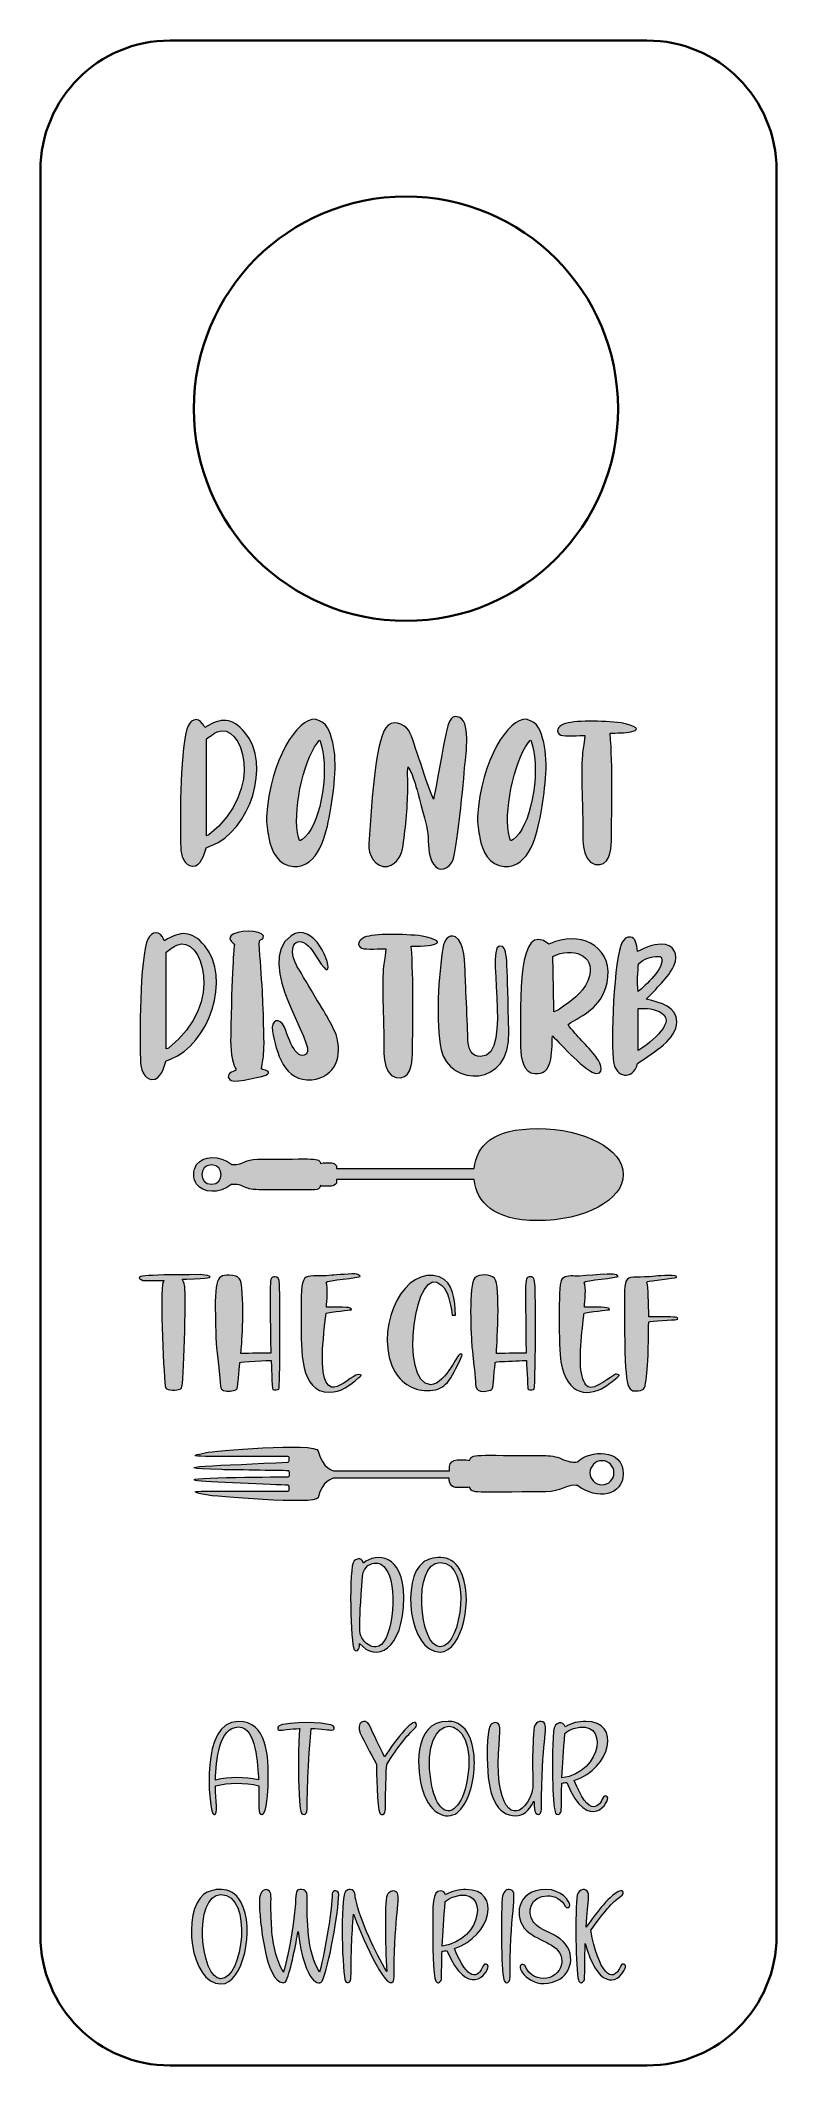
# Model space of a CAD drawing. Header units: inches. Extents: x 36 to 324, y 36 to 828.
import ezdxf

# ---------------------------------------------------------------- set-up
doc = ezdxf.new("R2010")
doc.units = ezdxf.units.IN
doc.header["$MEASUREMENT"] = 0
doc.layers.add('_U+0421_U+043B_U+043E_U+0439 1', color=7, linetype='Continuous')

msp = doc.modelspace()

# ---------------------------------------------------------------- hatches: boundary and pattern name
at = {"layer": '_U+0421_U+043B_U+043E_U+0439 1', "true_color": 0xffffff}
h = msp.add_hatch(color=7, dxfattribs=at)
h.dxf.hatch_style = 2
edge = h.paths.add_edge_path()
edge.add_spline(control_points=[(116.02, 557.35), (126.56, 545.08), (117.95, 518.76), (102.7, 513.01), (102.09, 512.8), (101.48, 512.53), (100.87, 512.26), (100.07, 509.98), (99.01, 504.92), (95.4, 505.03), (92.3, 505.21), (90.87, 509.42), (90.87, 512.4), (90.74, 520.89), (90.31, 548.15), (93.3, 558.63), (94.26, 562.46), (97.51, 563.66), (99.45, 560.79), (99.72, 560.39), (99.93, 559.98), (100.26, 559.31), (106.82, 563.16), (110.74, 563.43), (116.02, 557.35)], knot_values=[0, 0, 0, 0, 1, 1, 1, 2, 2, 2, 3, 3, 3, 4, 4, 4, 5, 5, 5, 6, 6, 6, 7, 7, 7, 8, 8, 8, 8], degree=3, periodic=1)
edge = h.paths.add_edge_path()
edge.add_spline(control_points=[(101.89, 517.33), (124.5, 535.19), (114.71, 561.87), (105.13, 557.62), (103.71, 557.01), (102.29, 555.79), (101.01, 554.85), (101.01, 542.07), (101.01, 529.63), (101.01, 516.99), (101.55, 517.2), (101.75, 517.2), (101.89, 517.33)], knot_values=[0, 0, 0, 0, 1, 1, 1, 2, 2, 2, 3, 3, 3, 4, 4, 4, 4], degree=3, periodic=1)
edge = h.paths.add_edge_path()
edge.add_spline(control_points=[(143.53, 562.55), (148.53, 561.2), (149.14, 558.09), (150.36, 553.43), (152.39, 545.38), (150.63, 533.56), (149.21, 525.38), (147.86, 518.01), (144.88, 504.29), (134.94, 504.89), (129.13, 505.3), (126.22, 511.05), (125.34, 516.18), (124.94, 518.62), (124.26, 522), (124.46, 524.43), (125.8, 546.65), (136.66, 563.04), (143.53, 562.55)], knot_values=[0, 0, 0, 0, 1, 1, 1, 2, 2, 2, 3, 3, 3, 4, 4, 4, 5, 5, 5, 6, 6, 6, 6], degree=3, periodic=1)
edge = h.paths.add_edge_path()
edge.add_spline(control_points=[(144.34, 553.36), (138.53, 545.45), (134.47, 525.65), (136.97, 516.38), (137.38, 514.9), (137.24, 514.83), (138.39, 515.51), (144.91, 519.75), (149.43, 540.43), (145.69, 553.09), (145.29, 554.58), (145.63, 554.92), (144.34, 553.36)], knot_values=[0, 0, 0, 0, 1, 1, 1, 2, 2, 2, 3, 3, 3, 4, 4, 4, 4], degree=3, periodic=1)
edge = h.paths.add_edge_path()
edge.add_spline(control_points=[(199.17, 563.5), (204.65, 562.69), (202.41, 548.49), (202.08, 544.71), (201.54, 538.96), (199.1, 509.83), (196.87, 506.38), (194.23, 502.93), (190.85, 502.93), (189.03, 507.19), (187.1, 511.77), (188.36, 514.39), (187.07, 520.85), (182.47, 538.33), (182.04, 540.09), (179.83, 543.9), (179.43, 541.67), (179.77, 538.96), (179.77, 536.6), (179.7, 529.36), (178.95, 520.37), (177.87, 513.21), (177.26, 509.15), (175.91, 506.18), (171.79, 504.96), (167.08, 504.19), (163.98, 509.75), (164.48, 513.82), (165.7, 532.6), (167.32, 556.29), (171.99, 560.19), (174.9, 562.55), (179.56, 560.12), (180.71, 557.01), (182.77, 551.81), (188.3, 533.82), (189.84, 531.26), (195.33, 560.05), (195, 564.08), (199.17, 563.5)], knot_values=[0, 0, 0, 0, 1, 1, 1, 2, 2, 2, 3, 3, 3, 4, 4, 4, 5, 5, 5, 6, 6, 6, 7, 7, 7, 8, 8, 8, 9, 9, 9, 10, 10, 10, 11, 11, 11, 12, 12, 12, 13, 13, 13, 13], degree=3, periodic=1)
edge = h.paths.add_edge_path()
edge.add_spline(control_points=[(226.07, 562.55), (231.08, 561.2), (231.68, 558.09), (232.9, 553.43), (234.93, 545.38), (233.17, 533.56), (231.75, 525.38), (230.4, 518.01), (227.43, 504.29), (217.49, 504.89), (211.67, 505.3), (208.76, 511.05), (207.88, 516.18), (207.48, 518.62), (206.8, 522), (207.01, 524.43), (208.35, 546.65), (219.2, 563.04), (226.07, 562.55)], knot_values=[0, 0, 0, 0, 1, 1, 1, 2, 2, 2, 3, 3, 3, 4, 4, 4, 5, 5, 5, 6, 6, 6, 6], degree=3, periodic=1)
edge = h.paths.add_edge_path()
edge.add_spline(control_points=[(226.88, 553.36), (221.07, 545.45), (217.01, 525.65), (219.51, 516.38), (219.92, 514.9), (219.79, 514.83), (220.93, 515.51), (227.38, 519.71), (232.01, 540.34), (228.24, 553.09), (227.83, 554.58), (228.17, 554.92), (226.88, 553.36)], knot_values=[0, 0, 0, 0, 1, 1, 1, 2, 2, 2, 3, 3, 3, 4, 4, 4, 4], degree=3, periodic=1)
edge = h.paths.add_edge_path()
edge.add_spline(control_points=[(259.4, 514.9), (259.33, 511.04), (258.52, 504.62), (253.05, 505.77), (247.43, 506.92), (248.25, 517.6), (248.18, 521.99), (247.26, 555.49), (248.39, 547.44), (249.06, 556.2), (247.37, 556.2), (240.81, 555.79), (239.66, 556.33), (237.36, 557.28), (238.24, 559.71), (240.67, 560.66), (244.48, 562.13), (255.98, 562.03), (263.19, 561.13), (264.75, 560.79), (273.2, 558.97), (266.98, 557.62), (265.03, 557.18), (260.94, 557.14), (258.93, 557.14), (259.94, 543.36), (259.54, 528.82), (259.4, 514.9)], knot_values=[0, 0, 0, 0, 1, 1, 1, 2, 2, 2, 3, 3, 3, 4, 4, 4, 5, 5, 5, 6, 6, 6, 7, 7, 7, 8, 8, 8, 9, 9, 9, 9], degree=3, periodic=1)
edge = h.paths.add_edge_path()
edge.add_spline(control_points=[(100.25, 473.95), (110.98, 461.47), (101.79, 435.21), (86.93, 429.61), (86.32, 429.4), (85.71, 429.13), (85.11, 428.86), (84.3, 426.57), (83.24, 421.52), (79.63, 421.63), (76.54, 421.81), (75.1, 426.02), (75.1, 429), (75.04, 432.85), (74.36, 464.15), (77.53, 475.23), (78.49, 479.06), (81.75, 480.26), (83.69, 477.4), (83.96, 476.99), (84.16, 476.59), (84.5, 475.91), (91.06, 479.76), (94.98, 480.03), (100.25, 473.95)], knot_values=[0, 0, 0, 0, 1, 1, 1, 2, 2, 2, 3, 3, 3, 4, 4, 4, 5, 5, 5, 6, 6, 6, 7, 7, 7, 8, 8, 8, 8], degree=3, periodic=1)
edge = h.paths.add_edge_path()
edge.add_spline(control_points=[(86.12, 433.93), (108.73, 451.79), (98.93, 478.46), (89.37, 474.22), (87.95, 473.61), (86.53, 472.39), (85.24, 471.45), (85.24, 458.67), (85.24, 446.24), (85.24, 433.6), (85.78, 433.8), (85.98, 433.8), (86.12, 433.93)], knot_values=[0, 0, 0, 0, 1, 1, 1, 2, 2, 2, 3, 3, 3, 4, 4, 4, 4], degree=3, periodic=1)
edge = h.paths.add_edge_path()
edge.add_spline(control_points=[(111.88, 474.49), (111.74, 474.96), (109.04, 476.04), (110.66, 478.01), (112.28, 479.96), (122.39, 480.35), (123.23, 477.8), (123.23, 475.71), (121.46, 477.14), (121.61, 474.83), (121.88, 468.68), (122.49, 462.39), (122.83, 456.24), (124.08, 428.29), (123.22, 431.81), (122.42, 425.75), (123.37, 425.35), (126.28, 425.08), (124.86, 423.66), (124.18, 422.98), (112.35, 420.34), (110.66, 421.22), (108.7, 422.24), (109.31, 424.06), (111.4, 424.81), (113.16, 425.41), (112.49, 425.08), (111.67, 427.51), (109.98, 432.51), (110.46, 437.38), (110.53, 442.58), (110.89, 466.54), (111.88, 474.49), (111.88, 474.49)], knot_values=[0, 0, 0, 0, 1, 1, 1, 2, 2, 2, 3, 3, 3, 4, 4, 4, 5, 5, 5, 6, 6, 6, 7, 7, 7, 8, 8, 8, 9, 9, 9, 10, 10, 10, 11, 11, 11, 11], degree=3, periodic=1)
edge = h.paths.add_edge_path()
edge.add_spline(control_points=[(134.05, 477.87), (142.91, 484.09), (150.48, 465.36), (148.11, 464.55), (147.1, 464.22), (142.64, 471.85), (141.62, 473), (136.69, 478.61), (132.23, 474.42), (136.15, 466.31), (136.4, 465.81), (147.72, 446.93), (147.98, 446.51), (149.33, 444.14), (150.61, 441.71), (151.7, 439.21), (154.26, 431.09), (151.56, 422.51), (142.16, 421.56), (131.48, 420.48), (128.17, 432.31), (126.81, 440.56), (126.07, 445.02), (129.52, 446.3), (131.48, 442.05), (132.56, 439.48), (135.67, 428.59), (140, 431.5), (144.59, 434.65), (118.83, 467.17), (134.05, 477.87)], knot_values=[0, 0, 0, 0, 1, 1, 1, 2, 2, 2, 3, 3, 3, 4, 4, 4, 5, 5, 5, 6, 6, 6, 7, 7, 7, 8, 8, 8, 9, 9, 9, 10, 10, 10, 10], degree=3, periodic=1)
edge = h.paths.add_edge_path()
edge.add_spline(control_points=[(181.54, 431.5), (181.47, 427.65), (180.66, 421.22), (175.18, 422.37), (169.57, 423.52), (170.38, 434.2), (170.32, 438.6), (169.4, 471.84), (170.5, 463.72), (171.19, 472.8), (169.5, 472.8), (162.95, 472.4), (161.8, 472.94), (159.5, 473.88), (160.38, 476.32), (162.81, 477.26), (166.61, 478.73), (178.12, 478.64), (185.33, 477.73), (195.71, 475.48), (191.69, 473.75), (181.07, 473.75), (182.08, 459.96), (181.67, 445.42), (181.54, 431.5)], knot_values=[0, 0, 0, 0, 1, 1, 1, 2, 2, 2, 3, 3, 3, 4, 4, 4, 5, 5, 5, 6, 6, 6, 7, 7, 7, 8, 8, 8, 8], degree=3, periodic=1)
edge = h.paths.add_edge_path()
edge.add_spline(control_points=[(192.78, 433.26), (190.55, 443.8), (191.7, 462.8), (193.53, 473.54), (193.93, 475.77), (195.56, 478.68), (198.33, 477.4), (202.18, 475.64), (201.98, 466.38), (202.18, 462.8), (202.29, 460.56), (203.26, 437.74), (203.26, 437.04), (203.47, 433.8), (204.41, 430.69), (208.27, 430.62), (221.78, 430.62), (208.76, 477.76), (216.72, 473.61), (218.87, 472.5), (218.55, 465.96), (219.29, 440.35), (220.09, 418.25), (196.01, 418.84), (192.78, 433.26)], knot_values=[0, 0, 0, 0, 1, 1, 1, 2, 2, 2, 3, 3, 3, 4, 4, 4, 5, 5, 5, 6, 6, 6, 7, 7, 7, 8, 8, 8, 8], degree=3, periodic=1)
edge = h.paths.add_edge_path()
edge.add_spline(control_points=[(237.54, 475.57), (248.67, 479.55), (260.52, 472.58), (257.69, 459.42), (255.14, 449.13), (248.57, 447.23), (242.41, 443.12), (245.79, 438.46), (249.91, 435.01), (253.29, 430.62), (254.31, 429.27), (257.35, 424.13), (253.7, 423.99), (249.44, 424.27), (239.7, 435.35), (236.32, 438.66), (236.02, 431.74), (236.44, 423.41), (229.49, 423.93), (224.82, 424.33), (223.88, 429.77), (223.88, 434.4), (223.88, 452.92), (222.58, 484.43), (234.97, 474.56), (235.85, 474.9), (236.66, 475.3), (237.54, 475.57)], knot_values=[0, 0, 0, 0, 1, 1, 1, 2, 2, 2, 3, 3, 3, 4, 4, 4, 5, 5, 5, 6, 6, 6, 7, 7, 7, 8, 8, 8, 9, 9, 9, 9], degree=3, periodic=1)
edge = h.paths.add_edge_path()
edge.add_spline(control_points=[(250.79, 462.19), (252.94, 470.18), (244.2, 473.7), (236.46, 469.76), (236.53, 467.8), (236.93, 448.2), (236.93, 448.13), (238.69, 448.6), (239.64, 449.61), (241.19, 450.7), (244.7, 453.16), (249.52, 456.49), (250.79, 462.19)], knot_values=[0, 0, 0, 0, 1, 1, 1, 2, 2, 2, 3, 3, 3, 4, 4, 4, 4], degree=3, periodic=1)
edge = h.paths.add_edge_path()
edge.add_spline(control_points=[(278.85, 474.56), (283.85, 474.62), (285.88, 470.5), (283.85, 466.11), (281.85, 461.57), (276.59, 456.95), (273.03, 453.06), (278.84, 451.61), (285.07, 450.08), (285, 444.14), (284.76, 437.22), (276.56, 432.78), (269.65, 427.85), (267.61, 420.73), (261, 422.75), (260.25, 428.39), (259.03, 434.76), (260.39, 469.97), (263.64, 475.37), (264.38, 476.52), (265.32, 477.53), (266.81, 477.33), (268.98, 477.06), (269.18, 474.68), (269.58, 471.65), (272.69, 473.14), (275.26, 474.49), (278.85, 474.56)], knot_values=[0, 0, 0, 0, 1, 1, 1, 2, 2, 2, 3, 3, 3, 4, 4, 4, 5, 5, 5, 6, 6, 6, 7, 7, 7, 8, 8, 8, 9, 9, 9, 9], degree=3, periodic=1)
edge = h.paths.add_edge_path()
edge.add_spline(control_points=[(278.98, 469.15), (278.78, 469.83), (278.71, 469.62), (277.7, 469.76), (274.79, 469.96), (272.22, 468.68), (269.99, 466.92), (269.85, 463.54), (269.24, 459.96), (269.92, 456.1), (272.49, 458.2), (280.47, 465.43), (278.98, 469.15)], knot_values=[0, 0, 0, 0, 1, 1, 1, 2, 2, 2, 3, 3, 3, 4, 4, 4, 4], degree=3, periodic=1)
edge = h.paths.add_edge_path()
edge.add_spline(control_points=[(279.12, 447.59), (276.28, 449.41), (273.1, 449.61), (269.85, 449.34), (269.85, 443.8), (269.85, 438.53), (269.85, 432.98), (272.63, 434.61), (285.2, 443.6), (279.12, 447.59)], knot_values=[0, 0, 0, 0, 1, 1, 1, 2, 2, 2, 3, 3, 3, 3], degree=3, periodic=1)
edge = h.paths.add_edge_path()
edge.add_spline(control_points=[(122.61, 134.14), (120.91, 134.14), (121.54, 137.52), (121.39, 145.41), (115.89, 146.74), (109.64, 146.66), (104.44, 145.41), (104.47, 139.42), (105.56, 134.14), (104.11, 134.14), (103.84, 134.14), (103.56, 134.4), (103.29, 134.91), (102.13, 137.06), (98.24, 170.57), (113.41, 170.57), (124.63, 170.57), (125.43, 157.51), (125.09, 146.24), (125.03, 144.16), (124.67, 134.14), (122.61, 134.14)], knot_values=[0, 0, 0, 0, 1, 1, 1, 2, 2, 2, 3, 3, 3, 4, 4, 4, 5, 5, 5, 6, 6, 6, 7, 7, 7, 7], degree=3, periodic=1)
edge = h.paths.add_edge_path()
edge.add_spline(control_points=[(104.46, 147.64), (110.09, 148.95), (115.7, 148.96), (121.32, 147.67), (120.96, 153.49), (120.46, 168.4), (113.51, 168.4), (105.87, 168.4), (104.59, 155.3), (104.46, 147.64)], knot_values=[0, 0, 0, 0, 1, 1, 1, 2, 2, 2, 3, 3, 3, 3], degree=3, periodic=1)
edge = h.paths.add_edge_path()
edge.add_spline(control_points=[(137.62, 136.57), (136.36, 151.75), (137.15, 166.67), (137.47, 167.79), (133.98, 167.68), (130.05, 167.13), (130.05, 167.13), (128.07, 167.13), (128.51, 168.99), (130.76, 169.36), (138.62, 170.75), (149.07, 169.92), (150.49, 168.79), (151.38, 168.07), (151.13, 167.13), (149.76, 167.13), (149.76, 167.13), (145.71, 167.71), (141.93, 167.81), (140.33, 149), (140.39, 141.25), (140.39, 136.29), (140.39, 133.66), (137.91, 133.09), (137.62, 136.57)], knot_values=[0, 0, 0, 0, 1, 1, 1, 2, 2, 2, 3, 3, 3, 4, 4, 4, 5, 5, 5, 6, 6, 6, 7, 7, 7, 8, 8, 8, 8], degree=3, periodic=1)
edge = h.paths.add_edge_path()
edge.add_spline(control_points=[(169.67, 134.14), (169.33, 134.14), (169.02, 134.34), (168.74, 134.73), (167.63, 136.32), (167.49, 151.94), (167.49, 153.85), (164.9, 158.56), (162.79, 162.59), (161.15, 165.94), (159.18, 170.06), (163.16, 172.27), (164.75, 169.05), (166.49, 165.29), (168.46, 161.17), (170.66, 156.71), (174.86, 163.52), (183.1, 173.51), (183.1, 169.1), (183.1, 168.73), (182.97, 168.43), (182.72, 168.19), (179.27, 165.05), (175.53, 160.24), (171.49, 153.77), (170.44, 138.3), (171.87, 134.14), (169.67, 134.14)], knot_values=[0, 0, 0, 0, 1, 1, 1, 2, 2, 2, 3, 3, 3, 4, 4, 4, 5, 5, 5, 6, 6, 6, 7, 7, 7, 8, 8, 8, 9, 9, 9, 9], degree=3, periodic=1)
edge = h.paths.add_edge_path()
edge.add_spline(control_points=[(185.49, 143.77), (183.44, 150.28), (181.07, 170.6), (195.52, 170.6), (203.18, 170.6), (205.76, 162.08), (205.76, 154.43), (205.76, 147.52), (203.86, 139.51), (199.74, 135.48), (196.03, 131.84), (188.84, 133.08), (185.49, 143.77)], knot_values=[0, 0, 0, 0, 1, 1, 1, 2, 2, 2, 3, 3, 3, 4, 4, 4, 4], degree=3, periodic=1)
edge = h.paths.add_edge_path()
edge.add_spline(control_points=[(202.98, 147.69), (207.83, 175.37), (183.9, 176.28), (188.88, 146.81), (189.64, 142.35), (190.89, 139.13), (192.61, 137.15), (196.16, 132.97), (201.15, 137.35), (202.98, 147.69)], knot_values=[0, 0, 0, 0, 1, 1, 1, 2, 2, 2, 3, 3, 3, 3], degree=3, periodic=1)
edge = h.paths.add_edge_path()
edge.add_spline(control_points=[(222.06, 133.63), (214.56, 133.63), (210.81, 141.22), (210.81, 156.39), (210.81, 167.2), (211.43, 170.09), (213.95, 170.09), (217.28, 170.09), (215.14, 165.45), (215.14, 154.16), (215.14, 131.97), (224.31, 131.58), (228.2, 142.58), (229.03, 144.89), (228.55, 148.59), (228.55, 153.85), (228.55, 158.17), (228.7, 162.63), (229.01, 167.23), (229.2, 170.48), (231.83, 171.33), (233.04, 169.98), (234.71, 168.12), (232.05, 163.17), (232.05, 136.32), (232.05, 133.65), (229.59, 133.05), (229.27, 136.65), (229.2, 137.52), (229.13, 138.42), (229.06, 139.33), (227.12, 135.53), (224.78, 133.63), (222.06, 133.63)], knot_values=[0, 0, 0, 0, 1, 1, 1, 2, 2, 2, 3, 3, 3, 4, 4, 4, 5, 5, 5, 6, 6, 6, 7, 7, 7, 8, 8, 8, 9, 9, 9, 10, 10, 10, 11, 11, 11, 11], degree=3, periodic=1)
edge = h.paths.add_edge_path()
edge.add_spline(control_points=[(237.57, 134.73), (236.56, 136.13), (235.82, 152.83), (236.73, 166.8), (237.02, 170.66), (240.77, 171.01), (241.29, 168.47), (243.59, 169.94), (246.67, 170.6), (249.33, 170.6), (263.43, 170.6), (259.26, 152.23), (244.84, 147.47), (247.56, 140.62), (250.1, 137.2), (252.47, 137.2), (254.22, 137.2), (255.45, 139.12), (256.12, 140.78), (256.48, 141.62), (257.27, 141.6), (257.79, 141.08), (259.26, 139.62), (250.57, 125.93), (241.9, 146.73), (241.28, 146.61), (240.63, 146.52), (239.97, 146.45), (239.59, 136.37), (240.12, 135.69), (239.39, 134.69), (238.87, 133.98), (238.17, 133.9), (237.57, 134.73)], knot_values=[0, 0, 0, 0, 1, 1, 1, 2, 2, 2, 3, 3, 3, 4, 4, 4, 5, 5, 5, 6, 6, 6, 7, 7, 7, 8, 8, 8, 9, 9, 9, 10, 10, 10, 11, 11, 11, 11], degree=3, periodic=1)
edge = h.paths.add_edge_path()
edge.add_spline(control_points=[(240.05, 148.48), (255.99, 150.48), (258.81, 172.34), (244.58, 167.76), (243.32, 167.36), (242.19, 166.71), (241.19, 165.83), (240.65, 159.32), (240.27, 153.53), (240.05, 148.48)], knot_values=[0, 0, 0, 0, 1, 1, 1, 2, 2, 2, 3, 3, 3, 3], degree=3, periodic=1)
edge = h.paths.add_edge_path()
edge.add_spline(control_points=[(106.63, 67.88), (94.41, 67.88), (91.33, 96.53), (99.96, 102.96), (102.85, 105.1), (110.6, 106.93), (114.43, 99.96), (120.07, 89.56), (115.3, 67.88), (106.63, 67.88)], knot_values=[0, 0, 0, 0, 1, 1, 1, 2, 2, 2, 3, 3, 3, 3], degree=3, periodic=1)
edge = h.paths.add_edge_path()
edge.add_spline(control_points=[(106.63, 69.88), (115.26, 69.88), (119.26, 102.84), (106.63, 102.84), (95.65, 102.84), (98.42, 69.88), (106.63, 69.88)], knot_values=[0, 0, 0, 0, 1, 1, 1, 2, 2, 2, 2], degree=3, periodic=1)
edge = h.paths.add_edge_path()
edge.add_spline(control_points=[(136.77, 88.38), (136.02, 84.07), (134.01, 73.29), (132.18, 69.27), (131.91, 68.68), (131.5, 68.38), (130.94, 68.38), (124.14, 68.38), (121.64, 93.23), (121.64, 100.08), (121.64, 104.85), (124.23, 105.61), (125.57, 104.16), (126.67, 102.97), (125.88, 102.08), (126.38, 91.06), (126.73, 83.43), (128.29, 77.22), (131.04, 72.44), (131.56, 74.13), (132.1, 76.25), (132.64, 78.82), (137.79, 103.54), (134.16, 104.82), (138.14, 104.82), (139.35, 104.82), (140.34, 104.05), (140.34, 102.41), (140.34, 92.1), (140.18, 81.28), (145.16, 72.49), (147.76, 82.03), (149.99, 97.53), (150.18, 103.1), (150.25, 104.91), (152.71, 104.7), (152.71, 102.89), (152.61, 96.46), (148.87, 74.49), (146.25, 69.04), (145.34, 67.24), (139.42, 67.41), (136.77, 88.38)], knot_values=[0, 0, 0, 0, 1, 1, 1, 2, 2, 2, 3, 3, 3, 4, 4, 4, 5, 5, 5, 6, 6, 6, 7, 7, 7, 8, 8, 8, 9, 9, 9, 10, 10, 10, 11, 11, 11, 12, 12, 12, 13, 13, 13, 14, 14, 14, 14], degree=3, periodic=1)
edge = h.paths.add_edge_path()
edge.add_spline(control_points=[(158.49, 95.22), (157.81, 86.25), (157.5, 80.04), (157.5, 70.56), (157.5, 68.55), (156.16, 67.73), (155.29, 68.98), (154.23, 70.48), (153.05, 101.71), (155.41, 104.03), (155.96, 104.58), (156.55, 104.85), (157.18, 104.85), (159.38, 104.85), (159.06, 102.01), (159.33, 100.87), (161.16, 92.91), (167.09, 79.84), (171.5, 72.79), (171.14, 78.27), (170.96, 84.82), (170.96, 92.45), (170.96, 100.81), (171.31, 102.59), (172.31, 103.54), (173.25, 104.44), (174.56, 104.68), (175.41, 103.73), (177.03, 101.92), (174.46, 94.25), (174.41, 73.4), (174.41, 71.4), (174.55, 69.96), (174.07, 69.02), (171.41, 63.91), (160.68, 88.86), (158.49, 95.22)], knot_values=[0, 0, 0, 0, 1, 1, 1, 2, 2, 2, 3, 3, 3, 4, 4, 4, 5, 5, 5, 6, 6, 6, 7, 7, 7, 8, 8, 8, 9, 9, 9, 10, 10, 10, 11, 11, 11, 12, 12, 12, 12], degree=3, periodic=1)
edge = h.paths.add_edge_path()
edge.add_spline(control_points=[(190.73, 68.98), (189.63, 70.5), (189.46, 85.96), (189.46, 87.84), (189.46, 99.09), (189.27, 104.34), (192.6, 104.34), (193.46, 104.34), (194.23, 103.8), (194.45, 102.72), (196.77, 104.2), (199.86, 104.84), (202.49, 104.84), (216.63, 104.84), (212.4, 86.48), (198, 81.71), (203.21, 68.62), (207.27, 70.08), (209.28, 75.02), (209.77, 76.18), (211.18, 75.64), (211.18, 74.77), (211.18, 71.84), (203.02, 61.88), (195.06, 80.98), (194.43, 80.86), (193.79, 80.77), (193.13, 80.7), (193.02, 77.59), (192.96, 74.2), (192.96, 70.54), (192.96, 69.84), (192.82, 69.31), (192.55, 68.94), (192.04, 68.24), (191.34, 68.14), (190.73, 68.98)], knot_values=[0, 0, 0, 0, 1, 1, 1, 2, 2, 2, 3, 3, 3, 4, 4, 4, 5, 5, 5, 6, 6, 6, 7, 7, 7, 8, 8, 8, 9, 9, 9, 10, 10, 10, 11, 11, 11, 12, 12, 12, 12], degree=3, periodic=1)
edge = h.paths.add_edge_path()
edge.add_spline(control_points=[(193.21, 82.72), (209.17, 84.74), (211.95, 106.58), (197.73, 102.01), (196.47, 101.6), (195.35, 100.96), (194.35, 100.08), (193.81, 93.56), (193.43, 87.78), (193.21, 82.72)], knot_values=[0, 0, 0, 0, 1, 1, 1, 2, 2, 2, 3, 3, 3, 3], degree=3, periodic=1)
edge = h.paths.add_edge_path()
edge.add_spline(control_points=[(217.52, 68.98), (216.4, 70.58), (215.96, 92.75), (216.67, 101.47), (216.87, 103.81), (218.21, 104.84), (219.4, 104.84), (223.42, 104.84), (219.76, 98.2), (219.76, 73.48), (219.76, 71.23), (219.96, 69.77), (219.35, 68.94), (218.83, 68.22), (218.1, 68.16), (217.52, 68.98)], knot_values=[0, 0, 0, 0, 1, 1, 1, 2, 2, 2, 3, 3, 3, 4, 4, 4, 5, 5, 5, 5], degree=3, periodic=1)
edge = h.paths.add_edge_path()
edge.add_spline(control_points=[(223.88, 75.12), (224.34, 75.68), (225.16, 75.75), (225.47, 75.05), (229.15, 66.84), (239.97, 69.66), (239.97, 76.72), (239.89, 83.88), (231.21, 84.01), (226.18, 88.76), (221.07, 93.58), (222.06, 104.85), (233.73, 104.85), (239.99, 104.85), (243.11, 100.26), (243.11, 98.56), (243.11, 97.72), (241.81, 97.22), (241.31, 98.26), (240.06, 100.88), (237.25, 102.41), (234.42, 102.41), (227.56, 102.41), (226.36, 95.76), (228.63, 92.51), (229.79, 90.84), (231.43, 89.71), (234.8, 88.12), (235.86, 87.62), (236.9, 87.07), (237.9, 86.49), (245.85, 81.88), (244.75, 72.24), (237.99, 69.18), (228.77, 65.01), (222.44, 73.52), (223.88, 75.12)], knot_values=[0, 0, 0, 0, 1, 1, 1, 2, 2, 2, 3, 3, 3, 4, 4, 4, 5, 5, 5, 6, 6, 6, 7, 7, 7, 8, 8, 8, 9, 9, 9, 10, 10, 10, 11, 11, 11, 12, 12, 12, 12], degree=3, periodic=1)
edge = h.paths.add_edge_path()
edge.add_spline(control_points=[(246.68, 68.98), (245.55, 70.55), (245.13, 92.94), (245.82, 101.47), (246.11, 104.81), (248.73, 105.57), (249.95, 104.19), (250.88, 103.11), (250.29, 101.86), (249.55, 90.07), (251.62, 93), (256.85, 100.68), (261.64, 103.81), (263.87, 105.22), (265.07, 103.51), (262.96, 102.08), (259.9, 100.04), (256.03, 95.65), (251.35, 88.91), (254.25, 72.68), (259.7, 66.99), (263.11, 75), (263.68, 76.39), (265.34, 75.43), (264.86, 74.34), (261.61, 66.51), (253.49, 67.02), (249.19, 83.76), (249.06, 80.64), (248.97, 76.24), (248.92, 70.56), (248.92, 69.85), (248.78, 69.31), (248.51, 68.94), (247.99, 68.23), (247.29, 68.14), (246.68, 68.98)], knot_values=[0, 0, 0, 0, 1, 1, 1, 2, 2, 2, 3, 3, 3, 4, 4, 4, 5, 5, 5, 6, 6, 6, 7, 7, 7, 8, 8, 8, 9, 9, 9, 10, 10, 10, 11, 11, 11, 12, 12, 12, 12], degree=3, periodic=1)
edge = h.paths.add_edge_path()
edge.add_spline(control_points=[(160.86, 201.1), (160.86, 200.3), (160.92, 199.41), (160.46, 198.77), (159.93, 198.05), (159.2, 197.99), (158.62, 198.81), (157.57, 200.31), (156.35, 231.07), (158.76, 233.37), (160.23, 234.77), (162.07, 234.21), (162.36, 232.52), (167.34, 236.62), (178.12, 236.24), (178.12, 219.07), (178.12, 197.84), (167.01, 193.68), (160.86, 201.1)], knot_values=[0, 0, 0, 0, 1, 1, 1, 2, 2, 2, 3, 3, 3, 4, 4, 4, 5, 5, 5, 6, 6, 6, 6], degree=3, periodic=1)
edge = h.paths.add_edge_path()
edge.add_spline(control_points=[(167.27, 199.71), (173.65, 199.71), (175.78, 221.88), (171.87, 228.96), (170.56, 231.33), (169.04, 232.52), (167.3, 232.52), (165.55, 232.52), (162.39, 231.51), (162.05, 227.38), (160.25, 205.83), (160.98, 204.43), (161.7, 203.25), (163.15, 200.89), (165.01, 199.71), (167.27, 199.71)], knot_values=[0, 0, 0, 0, 1, 1, 1, 2, 2, 2, 3, 3, 3, 4, 4, 4, 5, 5, 5, 5], degree=3, periodic=1)
edge = h.paths.add_edge_path()
edge.add_spline(control_points=[(192.39, 197.71), (180.01, 197.71), (177.19, 226.43), (185.72, 232.79), (188.6, 234.93), (196.36, 236.76), (200.19, 229.78), (205.89, 219.27), (200.97, 197.71), (192.39, 197.71)], knot_values=[0, 0, 0, 0, 1, 1, 1, 2, 2, 2, 3, 3, 3, 3], degree=3, periodic=1)
edge = h.paths.add_edge_path()
edge.add_spline(control_points=[(192.39, 199.71), (200.94, 199.71), (205.06, 232.67), (192.39, 232.67), (181.43, 232.67), (184.18, 199.71), (192.39, 199.71)], knot_values=[0, 0, 0, 0, 1, 1, 1, 2, 2, 2, 2], degree=3, periodic=1)
edge = h.paths.add_edge_path()
edge.add_spline(control_points=[(84.97, 301.16), (84.25, 302.64), (82.73, 339.09), (83.91, 342.24), (83.93, 342.29), (84.22, 342.93), (84.22, 342.98), (84.22, 343.05), (80.18, 342.98), (80.11, 342.98), (77.58, 342.98), (76.11, 342.81), (75.36, 343.35), (73.1, 344.67), (74.16, 345.31), (98.61, 345.31), (99.15, 345.31), (101.56, 345.11), (101.99, 344.78), (103.17, 344.03), (102.16, 343.92), (93.12, 343.57), (90.42, 343.46), (92.01, 344.04), (92.46, 340.63), (92.95, 336.83), (92.19, 302.05), (91.15, 300.93), (91.01, 300.78), (90.83, 300.66), (90.61, 300.56), (90.58, 300.54), (90.56, 300.53), (90.54, 300.53), (89.54, 300.03), (85.64, 299.78), (84.97, 301.16)], knot_values=[0, 0, 0, 0, 1, 1, 1, 2, 2, 2, 3, 3, 3, 4, 4, 4, 5, 5, 5, 6, 6, 6, 7, 7, 7, 8, 8, 8, 9, 9, 9, 10, 10, 10, 11, 11, 11, 12, 12, 12, 12], degree=3, periodic=1)
edge = h.paths.add_edge_path()
edge.add_spline(control_points=[(106.82, 300.53), (106.4, 301.07), (106.47, 301.77), (106.17, 304.82), (105.41, 312.48), (104.68, 317.38), (104.56, 322.48), (104.07, 343.06), (104.3, 345.17), (109.87, 345.17), (114.17, 345.06), (114.48, 343.02), (114.76, 340.11), (115.84, 328.75), (114.44, 315.41), (114.44, 314.41), (114.44, 314.41), (118.26, 314.66), (126.1, 314.66), (125.76, 344.05), (125.31, 344.43), (127.65, 344.43), (129.08, 344.43), (129.34, 343.99), (129.5, 341.5), (129.86, 334.18), (129.75, 301.47), (129.25, 300.47), (129.01, 300.22), (127.13, 300.23), (126.94, 300.37), (126.46, 300.84), (126.49, 311.23), (126.2, 311.79), (125.94, 311.79), (114.01, 311.27), (114.01, 310.98), (114.01, 310.63), (113.17, 302.29), (113.17, 302.47), (113.09, 300.92), (113.1, 300.29), (111.49, 299.94), (109.93, 299.6), (107.58, 299.53), (106.82, 300.53)], knot_values=[0, 0, 0, 0, 1, 1, 1, 2, 2, 2, 3, 3, 3, 4, 4, 4, 5, 5, 5, 6, 6, 6, 7, 7, 7, 8, 8, 8, 9, 9, 9, 10, 10, 10, 11, 11, 11, 12, 12, 12, 13, 13, 13, 14, 14, 14, 15, 15, 15, 15], degree=3, periodic=1)
edge = h.paths.add_edge_path()
edge.add_spline(control_points=[(138.03, 327.15), (138.03, 348.89), (137.52, 343.82), (150, 345.05), (151.45, 345.17), (158.33, 345.77), (159.75, 345.51), (160.12, 345.44), (161.08, 344.96), (161.08, 344.64), (161.08, 344.09), (147.78, 343.08), (147.78, 342.3), (147.78, 342.3), (147.81, 342.27), (147.81, 342.27), (148.63, 340.33), (148.06, 334.75), (147.87, 332.64), (155.24, 332.54), (157.71, 332.78), (157.71, 331.59), (157.71, 331.59), (153.53, 331.16), (147.75, 330.3), (147.46, 328.49), (146.32, 316.63), (146.3, 315.09), (145.9, 289.27), (157.29, 307.85), (161.23, 306.17), (161.45, 306.08), (161.45, 306.01), (161.45, 305.9), (161.39, 305.79), (161.1, 305.51), (160.58, 305.05), (157.26, 302.06), (153.46, 299.29), (149.01, 299.29), (137.45, 299.29), (138.03, 315.63), (138.03, 327.15)], knot_values=[0, 0, 0, 0, 1, 1, 1, 2, 2, 2, 3, 3, 3, 4, 4, 4, 5, 5, 5, 6, 6, 6, 7, 7, 7, 8, 8, 8, 9, 9, 9, 10, 10, 10, 11, 11, 11, 12, 12, 12, 13, 13, 13, 14, 14, 14, 14], degree=3, periodic=1)
edge = h.paths.add_edge_path()
edge.add_spline(control_points=[(173.44, 309.75), (167.21, 326.59), (178.66, 349.06), (192.11, 344.4), (197.5, 342.51), (198.29, 335.26), (198.4, 329.44), (198.4, 329.44), (197.13, 329.44), (197.13, 329.44), (196.09, 335.18), (195.69, 338.58), (193, 341.1), (182.74, 351.72), (175.9, 302.48), (188.74, 302.23), (191.56, 302.29), (194.81, 306.26), (196.47, 308.8), (199.38, 313.25), (199.53, 314.23), (200.37, 314.23), (201.44, 314.49), (200.93, 313.55), (200.06, 311.71), (195.8, 302.69), (193.87, 299.97), (187.23, 299.97), (181.77, 299.97), (176.2, 303.16), (173.44, 309.75)], knot_values=[0, 0, 0, 0, 1, 1, 1, 2, 2, 2, 3, 3, 3, 4, 4, 4, 5, 5, 5, 6, 6, 6, 7, 7, 7, 8, 8, 8, 9, 9, 9, 10, 10, 10, 10], degree=3, periodic=1)
edge = h.paths.add_edge_path()
edge.add_spline(control_points=[(206.11, 304.82), (205.62, 309.81), (205.24, 312.62), (204.84, 316.91), (204.51, 320.46), (203.39, 341.7), (206.01, 344.09), (207.74, 345.6), (211.87, 345.55), (213.64, 343.91), (216.24, 341.51), (214.38, 315.41), (214.38, 314.41), (214.38, 314.41), (219.23, 314.66), (226.04, 314.66), (225.69, 344.39), (225.29, 344.43), (227.58, 344.43), (229.72, 344.43), (229.68, 344.9), (229.68, 320.64), (229.68, 317.73), (229.5, 301.08), (229.19, 300.47), (228.98, 300.25), (227.83, 300.28), (227.52, 300.28), (226.8, 300.28), (226.82, 300.38), (226.75, 300.71), (226.64, 301.21), (226.13, 311.79), (226.13, 311.79), (226.13, 311.79), (221.49, 311.5), (217.77, 311.36), (217.49, 311.35), (213.95, 311.28), (213.95, 310.99), (213.95, 310.51), (213.64, 307.82), (213.58, 307.29), (212.88, 300.63), (213.42, 300.38), (211.43, 299.94), (205.62, 298.67), (206.42, 301.64), (206.11, 304.82)], knot_values=[0, 0, 0, 0, 1, 1, 1, 2, 2, 2, 3, 3, 3, 4, 4, 4, 5, 5, 5, 6, 6, 6, 7, 7, 7, 8, 8, 8, 9, 9, 9, 10, 10, 10, 11, 11, 11, 12, 12, 12, 13, 13, 13, 14, 14, 14, 15, 15, 15, 16, 16, 16, 16], degree=3, periodic=1)
edge = h.paths.add_edge_path()
edge.add_spline(control_points=[(239.64, 311.23), (238.7, 316.8), (238.7, 340.88), (239.72, 343.07), (240.49, 344.8), (243.14, 344.87), (245.03, 344.77), (249.07, 344.47), (262.03, 346.74), (262.03, 344.64), (262.03, 344.09), (248.73, 343.06), (248.73, 342.3), (248.73, 342.3), (248.76, 342.27), (248.76, 342.27), (249.59, 340.33), (249.01, 334.75), (248.82, 332.64), (256.66, 332.54), (258.67, 332.71), (258.67, 331.59), (258.67, 331.59), (254.21, 331.12), (248.7, 330.3), (248.54, 329.3), (246.66, 314.16), (247.43, 308.03), (248.01, 304.38), (248.96, 302.19), (250.27, 301.45), (252.62, 299.89), (259.69, 305.84), (260.98, 306.33), (261.31, 306.39), (262.4, 306.27), (262.4, 305.96), (262.4, 305.96), (262.4, 305.9), (262.4, 305.9), (262.06, 305.32), (258.52, 302.57), (257.96, 302.16), (250.8, 297.16), (241.95, 297.58), (239.64, 311.23)], knot_values=[0, 0, 0, 0, 1, 1, 1, 2, 2, 2, 3, 3, 3, 4, 4, 4, 5, 5, 5, 6, 6, 6, 7, 7, 7, 8, 8, 8, 9, 9, 9, 10, 10, 10, 11, 11, 11, 12, 12, 12, 13, 13, 13, 14, 14, 14, 15, 15, 15, 15], degree=3, periodic=1)
edge = h.paths.add_edge_path()
edge.add_spline(control_points=[(264.5, 327.96), (264.5, 348.59), (263.51, 343.21), (276.62, 344.71), (278.34, 344.86), (286.03, 345.47), (284.8, 344.24), (284.34, 343.97), (274.13, 342.78), (273.54, 342.61), (273.3, 342.55), (273.29, 342.41), (273.29, 342.21), (273.88, 340.52), (273.91, 333.8), (274.03, 328.79), (279.62, 328.79), (284.08, 328.92), (284.83, 328.51), (285.6, 328.17), (285.64, 327.91), (284.8, 327.76), (284.27, 327.66), (274.42, 327.09), (274.06, 326.91), (273.94, 326.62), (273.87, 324.15), (273.85, 319.5), (273.76, 310.73), (273.47, 307.74), (272.98, 304.14), (272.47, 300.37), (272.08, 299.85), (268.82, 299.85), (265.91, 299.85), (264.59, 300.29), (264.5, 327.96)], knot_values=[0, 0, 0, 0, 1, 1, 1, 2, 2, 2, 3, 3, 3, 4, 4, 4, 5, 5, 5, 6, 6, 6, 7, 7, 7, 8, 8, 8, 9, 9, 9, 10, 10, 10, 11, 11, 11, 12, 12, 12, 12], degree=3, periodic=1)
edge = h.paths.add_edge_path()
edge.add_spline(control_points=[(230.41, 366.44), (249.01, 366.44), (264.01, 374.44), (264.01, 384.44), (264.01, 394.44), (249.01, 402.44), (230.41, 402.44), (213.11, 402.44), (206.51, 395.74), (205.71, 386.84), (205.71, 386.84), (151.81, 386.84), (151.81, 386.84), (151.81, 386.84), (151.81, 387.84), (151.81, 387.84), (150.91, 389.34), (149.61, 389.04), (146.61, 389.04), (146.31, 389.04), (145.91, 388.94), (145.61, 388.84), (144.89, 391.23), (144.33, 390.44), (120.91, 390.44), (115.75, 390.44), (116.34, 388.34), (110.81, 388.34), (106.01, 392.44), (99.41, 391.64), (97.11, 388.34), (95.61, 386.24), (95.61, 382.74), (97.11, 380.64), (99.41, 377.44), (105.91, 376.54), (110.81, 380.64), (111.31, 380.54), (113.01, 380.94), (115.31, 379.84), (118.81, 378.14), (118.81, 378.54), (143.31, 378.44), (144.41, 378.44), (145.31, 379.14), (145.61, 380.14), (146.21, 379.84), (146.31, 379.94), (149.71, 379.94), (150.61, 379.94), (151.41, 380.44), (151.81, 381.14), (151.81, 381.14), (151.81, 382.54), (151.81, 382.54), (151.81, 382.54), (205.71, 382.54), (205.71, 382.54), (206.61, 373.64), (213.31, 366.44), (230.41, 366.44)], knot_values=[0, 0, 0, 0, 1, 1, 1, 2, 2, 2, 3, 3, 3, 4, 4, 4, 5, 5, 5, 6, 6, 6, 7, 7, 7, 8, 8, 8, 9, 9, 9, 10, 10, 10, 11, 11, 11, 12, 12, 12, 13, 13, 13, 14, 14, 14, 15, 15, 15, 16, 16, 16, 17, 17, 17, 18, 18, 18, 19, 19, 19, 20, 20, 20, 20], degree=3, periodic=1)
edge = h.paths.add_edge_path()
edge.add_spline(control_points=[(102.91, 380.64), (97.89, 380.64), (97.88, 388.24), (102.91, 388.24), (107.93, 388.24), (107.94, 380.64), (102.91, 380.64)], knot_values=[0, 0, 0, 0, 1, 1, 1, 2, 2, 2, 2], degree=3, periodic=1)
edge = h.paths.add_edge_path()
edge.add_spline(control_points=[(100.9, 275.74), (92.61, 273.87), (92.81, 274.24), (132.8, 274.24), (133.1, 274.24), (133.3, 274.04), (133.3, 273.74), (133.3, 272.99), (133.5, 271.94), (132.8, 271.94), (107.96, 270.76), (80.03, 269.97), (107, 269.04), (109.7, 269.04), (129.6, 268.64), (132.9, 268.64), (133.43, 268.64), (133.4, 268.24), (133.4, 267.74), (133.4, 267.74), (133.4, 267.74), (133.4, 267.74), (133.4, 267.52), (133.4, 267.36), (133.4, 267.14), (133.4, 267.14), (133.4, 267.14), (133.4, 267.14), (133.4, 266.65), (133.43, 266.24), (132.9, 266.24), (131.9, 266.24), (91.07, 266.09), (96.6, 264.84), (99.5, 264.24), (128.7, 263.14), (132.8, 262.94), (133.5, 262.94), (133.3, 261.9), (133.3, 261.14), (133.3, 260.84), (133.1, 260.64), (132.8, 260.64), (93.77, 260.64), (92.14, 261.06), (100.9, 259.14), (102.58, 258.77), (143.97, 255.11), (144.6, 258.04), (146.1, 264.84), (150.7, 265.74), (150.7, 265.74), (161.47, 265.74), (186.28, 265.74), (195.9, 265.74), (195.9, 265.74), (195.9, 264.74), (195.9, 264.74), (196, 264.74), (196, 264.74), (196, 264.74), (196, 264.74), (196, 264.24), (196, 264.24), (196.84, 261.51), (199.31, 262.04), (202.7, 262.04), (203.1, 262.04), (203.5, 262.14), (203.9, 262.24), (204.83, 259.45), (205.07, 260.34), (233.8, 260.34), (239.55, 260.34), (242.07, 263.55), (245.6, 262.84), (245.8, 262.84), (246, 262.84), (246.1, 262.84), (253.86, 257.02), (264, 258.83), (264, 267.44), (264, 277.34), (250.98, 276.92), (246.1, 272.04), (244.46, 272.04), (243.32, 271.77), (240.7, 272.94), (238.6, 273.94), (236.2, 274.54), (233.8, 274.54), (205.06, 274.54), (204.83, 275.44), (203.9, 272.64), (203.26, 272.96), (202.54, 272.84), (199, 272.84), (197.46, 272.84), (196.1, 271.72), (196.1, 270.24), (196.1, 270.24), (196.1, 270.24), (196, 270.24), (196, 270.24), (196, 268.54), (196, 268.54), (186.38, 268.54), (161.57, 268.54), (150.8, 268.54), (150.8, 268.54), (146.2, 269.44), (144.7, 276.24), (143.89, 280.08), (102.31, 276.06), (100.9, 275.74)], knot_values=[0, 0, 0, 0, 1, 1, 1, 2, 2, 2, 3, 3, 3, 4, 4, 4, 5, 5, 5, 6, 6, 6, 7, 7, 7, 8, 8, 8, 9, 9, 9, 10, 10, 10, 11, 11, 11, 12, 12, 12, 13, 13, 13, 14, 14, 14, 15, 15, 15, 16, 16, 16, 17, 17, 17, 18, 18, 18, 19, 19, 19, 20, 20, 20, 21, 21, 21, 22, 22, 22, 23, 23, 23, 24, 24, 24, 25, 25, 25, 26, 26, 26, 27, 27, 27, 28, 28, 28, 29, 29, 29, 30, 30, 30, 31, 31, 31, 32, 32, 32, 33, 33, 33, 34, 34, 34, 35, 35, 35, 36, 36, 36, 37, 37, 37, 38, 38, 38, 38], degree=3, periodic=1)
edge = h.paths.add_edge_path()
edge.add_spline(control_points=[(255.7, 272.54), (258.3, 272.54), (260.4, 270.44), (260.4, 267.84), (260.4, 265.24), (258.3, 263.14), (255.7, 263.14), (253.1, 263.14), (251, 265.24), (251, 267.84), (251, 270.44), (253.1, 272.54), (255.7, 272.54)], knot_values=[0, 0, 0, 0, 1, 1, 1, 2, 2, 2, 3, 3, 3, 4, 4, 4, 4], degree=3, periodic=1)

# ---------------------------------------------------------------- linework, layer by layer
at = {"layer": '_U+0421_U+043B_U+043E_U+0439 1', "color": 1, "lineweight": 35, "true_color": 0xff0000}
for points, knots in [([(36, 777.28), (36, 777.28), (36, 86.72), (36, 86.72), (36, 58.71), (58.71, 36), (86.72, 36), (86.72, 36), (273.28, 36), (273.28, 36), (301.29, 36), (324, 58.71), (324, 86.72), (324, 86.72), (324, 777.28), (324, 777.28), (324, 805.29), (301.29, 828), (273.28, 828), (273.28, 828), (86.72, 828), (86.72, 828), (58.71, 828), (36, 805.29), (36, 777.28)], [0, 0, 0, 0, 1, 1, 1, 2, 2, 2, 3, 3, 3, 4, 4, 4, 5, 5, 5, 6, 6, 6, 7, 7, 7, 8, 8, 8, 8]), ([(179, 601), (133.16, 601), (96, 638.16), (96, 684), (96, 729.84), (133.16, 767), (179, 767), (224.84, 767), (262, 729.84), (262, 684), (262, 638.16), (224.84, 601), (179, 601)], [0, 0, 0, 0, 1, 1, 1, 2, 2, 2, 3, 3, 3, 4, 4, 4, 4])]:
    msp.add_open_spline(points, degree=3, knots=knots, dxfattribs=at)
at = {"layer": '_U+0421_U+043B_U+043E_U+0439 1', "lineweight": 0}
for points, knots in [([(116.02, 557.35), (126.56, 545.08), (117.95, 518.76), (102.7, 513.01), (102.09, 512.8), (101.48, 512.53), (100.87, 512.26), (100.07, 509.98), (99.01, 504.92), (95.4, 505.03), (92.3, 505.21), (90.87, 509.42), (90.87, 512.4), (90.74, 520.89), (90.31, 548.15), (93.3, 558.63), (94.26, 562.46), (97.51, 563.66), (99.45, 560.79), (99.72, 560.39), (99.93, 559.98), (100.26, 559.31), (106.82, 563.16), (110.74, 563.43), (116.02, 557.35)], [0, 0, 0, 0, 1, 1, 1, 2, 2, 2, 3, 3, 3, 4, 4, 4, 5, 5, 5, 6, 6, 6, 7, 7, 7, 8, 8, 8, 8]), ([(143.53, 562.55), (148.53, 561.2), (149.14, 558.09), (150.36, 553.43), (152.39, 545.38), (150.63, 533.56), (149.21, 525.38), (147.86, 518.01), (144.88, 504.29), (134.94, 504.89), (129.13, 505.3), (126.22, 511.05), (125.34, 516.18), (124.94, 518.62), (124.26, 522), (124.46, 524.43), (125.8, 546.65), (136.66, 563.04), (143.53, 562.55)], [0, 0, 0, 0, 1, 1, 1, 2, 2, 2, 3, 3, 3, 4, 4, 4, 5, 5, 5, 6, 6, 6, 6]), ([(199.17, 563.5), (204.65, 562.69), (202.41, 548.49), (202.08, 544.71), (201.54, 538.96), (199.1, 509.83), (196.87, 506.38), (194.23, 502.93), (190.85, 502.93), (189.03, 507.19), (187.1, 511.77), (188.36, 514.39), (187.07, 520.85), (182.47, 538.33), (182.04, 540.09), (179.83, 543.9), (179.43, 541.67), (179.77, 538.96), (179.77, 536.6), (179.7, 529.36), (178.95, 520.37), (177.87, 513.21), (177.26, 509.15), (175.91, 506.18), (171.79, 504.96), (167.08, 504.19), (163.98, 509.75), (164.48, 513.82), (165.7, 532.6), (167.32, 556.29), (171.99, 560.19), (174.9, 562.55), (179.56, 560.12), (180.71, 557.01), (182.77, 551.81), (188.3, 533.82), (189.84, 531.26), (195.33, 560.05), (195, 564.08), (199.17, 563.5)], [0, 0, 0, 0, 1, 1, 1, 2, 2, 2, 3, 3, 3, 4, 4, 4, 5, 5, 5, 6, 6, 6, 7, 7, 7, 8, 8, 8, 9, 9, 9, 10, 10, 10, 11, 11, 11, 12, 12, 12, 13, 13, 13, 13]), ([(226.07, 562.55), (231.08, 561.2), (231.68, 558.09), (232.9, 553.43), (234.93, 545.38), (233.17, 533.56), (231.75, 525.38), (230.4, 518.01), (227.43, 504.29), (217.49, 504.89), (211.67, 505.3), (208.76, 511.05), (207.88, 516.18), (207.48, 518.62), (206.8, 522), (207.01, 524.43), (208.35, 546.65), (219.2, 563.04), (226.07, 562.55)], [0, 0, 0, 0, 1, 1, 1, 2, 2, 2, 3, 3, 3, 4, 4, 4, 5, 5, 5, 6, 6, 6, 6]), ([(101.89, 517.33), (124.5, 535.19), (114.71, 561.87), (105.13, 557.62), (103.71, 557.01), (102.29, 555.79), (101.01, 554.85), (101.01, 542.07), (101.01, 529.63), (101.01, 516.99), (101.55, 517.2), (101.75, 517.2), (101.89, 517.33)], [0, 0, 0, 0, 1, 1, 1, 2, 2, 2, 3, 3, 3, 4, 4, 4, 4]), ([(144.34, 553.36), (138.53, 545.45), (134.47, 525.65), (136.97, 516.38), (137.38, 514.9), (137.24, 514.83), (138.39, 515.51), (144.91, 519.75), (149.43, 540.43), (145.69, 553.09), (145.29, 554.58), (145.63, 554.92), (144.34, 553.36)], [0, 0, 0, 0, 1, 1, 1, 2, 2, 2, 3, 3, 3, 4, 4, 4, 4]), ([(226.88, 553.36), (221.07, 545.45), (217.01, 525.65), (219.51, 516.38), (219.92, 514.9), (219.79, 514.83), (220.93, 515.51), (227.38, 519.71), (232.01, 540.34), (228.24, 553.09), (227.83, 554.58), (228.17, 554.92), (226.88, 553.36)], [0, 0, 0, 0, 1, 1, 1, 2, 2, 2, 3, 3, 3, 4, 4, 4, 4]), ([(259.4, 514.9), (259.33, 511.04), (258.52, 504.62), (253.05, 505.77), (247.43, 506.92), (248.25, 517.6), (248.18, 521.99), (247.26, 555.49), (248.39, 547.44), (249.06, 556.2), (247.37, 556.2), (240.81, 555.79), (239.66, 556.33), (237.36, 557.28), (238.24, 559.71), (240.67, 560.66), (244.48, 562.13), (255.98, 562.03), (263.19, 561.13), (264.75, 560.79), (273.2, 558.97), (266.98, 557.62), (265.03, 557.18), (260.94, 557.14), (258.93, 557.14), (259.94, 543.36), (259.54, 528.82), (259.4, 514.9)], [0, 0, 0, 0, 1, 1, 1, 2, 2, 2, 3, 3, 3, 4, 4, 4, 5, 5, 5, 6, 6, 6, 7, 7, 7, 8, 8, 8, 9, 9, 9, 9]), ([(134.05, 477.87), (142.91, 484.09), (150.48, 465.36), (148.11, 464.55), (147.1, 464.22), (142.64, 471.85), (141.62, 473), (136.69, 478.61), (132.23, 474.42), (136.15, 466.31), (136.4, 465.81), (147.72, 446.93), (147.98, 446.51), (149.33, 444.14), (150.61, 441.71), (151.7, 439.21), (154.26, 431.09), (151.56, 422.51), (142.16, 421.56), (131.48, 420.48), (128.17, 432.31), (126.81, 440.56), (126.07, 445.02), (129.52, 446.3), (131.48, 442.05), (132.56, 439.48), (135.67, 428.59), (140, 431.5), (144.59, 434.65), (118.83, 467.17), (134.05, 477.87)], [0, 0, 0, 0, 1, 1, 1, 2, 2, 2, 3, 3, 3, 4, 4, 4, 5, 5, 5, 6, 6, 6, 7, 7, 7, 8, 8, 8, 9, 9, 9, 10, 10, 10, 10]), ([(237.54, 475.57), (248.67, 479.55), (260.52, 472.58), (257.69, 459.42), (255.14, 449.13), (248.57, 447.23), (242.41, 443.12), (245.79, 438.46), (249.91, 435.01), (253.29, 430.62), (254.31, 429.27), (257.35, 424.13), (253.7, 423.99), (249.44, 424.27), (239.7, 435.35), (236.32, 438.66), (236.02, 431.74), (236.44, 423.41), (229.49, 423.93), (224.82, 424.33), (223.88, 429.77), (223.88, 434.4), (223.88, 452.92), (222.58, 484.43), (234.97, 474.56), (235.85, 474.9), (236.66, 475.3), (237.54, 475.57)], [0, 0, 0, 0, 1, 1, 1, 2, 2, 2, 3, 3, 3, 4, 4, 4, 5, 5, 5, 6, 6, 6, 7, 7, 7, 8, 8, 8, 9, 9, 9, 9]), ([(100.25, 473.95), (110.98, 461.47), (101.79, 435.21), (86.93, 429.61), (86.32, 429.4), (85.71, 429.13), (85.11, 428.86), (84.3, 426.57), (83.24, 421.52), (79.63, 421.63), (76.54, 421.81), (75.1, 426.02), (75.1, 429), (75.04, 432.85), (74.36, 464.15), (77.53, 475.23), (78.49, 479.06), (81.75, 480.26), (83.69, 477.4), (83.96, 476.99), (84.16, 476.59), (84.5, 475.91), (91.06, 479.76), (94.98, 480.03), (100.25, 473.95)], [0, 0, 0, 0, 1, 1, 1, 2, 2, 2, 3, 3, 3, 4, 4, 4, 5, 5, 5, 6, 6, 6, 7, 7, 7, 8, 8, 8, 8]), ([(86.12, 433.93), (108.73, 451.79), (98.93, 478.46), (89.37, 474.22), (87.95, 473.61), (86.53, 472.39), (85.24, 471.45), (85.24, 458.67), (85.24, 446.24), (85.24, 433.6), (85.78, 433.8), (85.98, 433.8), (86.12, 433.93)], [0, 0, 0, 0, 1, 1, 1, 2, 2, 2, 3, 3, 3, 4, 4, 4, 4]), ([(111.88, 474.49), (111.74, 474.96), (109.04, 476.04), (110.66, 478.01), (112.28, 479.96), (122.39, 480.35), (123.23, 477.8), (123.23, 475.71), (121.46, 477.14), (121.61, 474.83), (121.88, 468.68), (122.49, 462.39), (122.83, 456.24), (124.08, 428.29), (123.22, 431.81), (122.42, 425.75), (123.37, 425.35), (126.28, 425.08), (124.86, 423.66), (124.18, 422.98), (112.35, 420.34), (110.66, 421.22), (108.7, 422.24), (109.31, 424.06), (111.4, 424.81), (113.16, 425.41), (112.49, 425.08), (111.67, 427.51), (109.98, 432.51), (110.46, 437.38), (110.53, 442.58), (110.89, 466.54), (111.88, 474.49), (111.88, 474.49)], [0, 0, 0, 0, 1, 1, 1, 2, 2, 2, 3, 3, 3, 4, 4, 4, 5, 5, 5, 6, 6, 6, 7, 7, 7, 8, 8, 8, 9, 9, 9, 10, 10, 10, 11, 11, 11, 11]), ([(181.54, 431.5), (181.47, 427.65), (180.66, 421.22), (175.18, 422.37), (169.57, 423.52), (170.38, 434.2), (170.32, 438.6), (169.4, 471.84), (170.5, 463.72), (171.19, 472.8), (169.5, 472.8), (162.95, 472.4), (161.8, 472.94), (159.5, 473.88), (160.38, 476.32), (162.81, 477.26), (166.61, 478.73), (178.12, 478.64), (185.33, 477.73), (195.71, 475.48), (191.69, 473.75), (181.07, 473.75), (182.08, 459.96), (181.67, 445.42), (181.54, 431.5)], [0, 0, 0, 0, 1, 1, 1, 2, 2, 2, 3, 3, 3, 4, 4, 4, 5, 5, 5, 6, 6, 6, 7, 7, 7, 8, 8, 8, 8]), ([(192.78, 433.26), (190.55, 443.8), (191.7, 462.8), (193.53, 473.54), (193.93, 475.77), (195.56, 478.68), (198.33, 477.4), (202.18, 475.64), (201.98, 466.38), (202.18, 462.8), (202.29, 460.56), (203.26, 437.74), (203.26, 437.04), (203.47, 433.8), (204.41, 430.69), (208.27, 430.62), (221.78, 430.62), (208.76, 477.76), (216.72, 473.61), (218.87, 472.5), (218.55, 465.96), (219.29, 440.35), (220.09, 418.25), (196.01, 418.84), (192.78, 433.26)], [0, 0, 0, 0, 1, 1, 1, 2, 2, 2, 3, 3, 3, 4, 4, 4, 5, 5, 5, 6, 6, 6, 7, 7, 7, 8, 8, 8, 8]), ([(278.85, 474.56), (283.85, 474.62), (285.88, 470.5), (283.85, 466.11), (281.85, 461.57), (276.59, 456.95), (273.03, 453.06), (278.84, 451.61), (285.07, 450.08), (285, 444.14), (284.76, 437.22), (276.56, 432.78), (269.65, 427.85), (267.61, 420.73), (261, 422.75), (260.25, 428.39), (259.03, 434.76), (260.39, 469.97), (263.64, 475.37), (264.38, 476.52), (265.32, 477.53), (266.81, 477.33), (268.98, 477.06), (269.18, 474.68), (269.58, 471.65), (272.69, 473.14), (275.26, 474.49), (278.85, 474.56)], [0, 0, 0, 0, 1, 1, 1, 2, 2, 2, 3, 3, 3, 4, 4, 4, 5, 5, 5, 6, 6, 6, 7, 7, 7, 8, 8, 8, 9, 9, 9, 9]), ([(250.79, 462.19), (252.94, 470.18), (244.2, 473.7), (236.46, 469.76), (236.53, 467.8), (236.93, 448.2), (236.93, 448.13), (238.69, 448.6), (239.64, 449.61), (241.19, 450.7), (244.7, 453.16), (249.52, 456.49), (250.79, 462.19)], [0, 0, 0, 0, 1, 1, 1, 2, 2, 2, 3, 3, 3, 4, 4, 4, 4]), ([(278.98, 469.15), (278.78, 469.83), (278.71, 469.62), (277.7, 469.76), (274.79, 469.96), (272.22, 468.68), (269.99, 466.92), (269.85, 463.54), (269.24, 459.96), (269.92, 456.1), (272.49, 458.2), (280.47, 465.43), (278.98, 469.15)], [0, 0, 0, 0, 1, 1, 1, 2, 2, 2, 3, 3, 3, 4, 4, 4, 4]), ([(279.12, 447.59), (276.28, 449.41), (273.1, 449.61), (269.85, 449.34), (269.85, 443.8), (269.85, 438.53), (269.85, 432.98), (272.63, 434.61), (285.2, 443.6), (279.12, 447.59)], [0, 0, 0, 0, 1, 1, 1, 2, 2, 2, 3, 3, 3, 3]), ([(230.41, 366.44), (249.01, 366.44), (264.01, 374.44), (264.01, 384.44), (264.01, 394.44), (249.01, 402.44), (230.41, 402.44), (213.11, 402.44), (206.51, 395.74), (205.71, 386.84), (205.71, 386.84), (151.81, 386.84), (151.81, 386.84), (151.81, 386.84), (151.81, 387.84), (151.81, 387.84), (150.91, 389.34), (149.61, 389.04), (146.61, 389.04), (146.31, 389.04), (145.91, 388.94), (145.61, 388.84), (144.89, 391.23), (144.33, 390.44), (120.91, 390.44), (115.75, 390.44), (116.34, 388.34), (110.81, 388.34), (106.01, 392.44), (99.41, 391.64), (97.11, 388.34), (95.61, 386.24), (95.61, 382.74), (97.11, 380.64), (99.41, 377.44), (105.91, 376.54), (110.81, 380.64), (111.31, 380.54), (113.01, 380.94), (115.31, 379.84), (118.81, 378.14), (118.81, 378.54), (143.31, 378.44), (144.41, 378.44), (145.31, 379.14), (145.61, 380.14), (146.21, 379.84), (146.31, 379.94), (149.71, 379.94), (150.61, 379.94), (151.41, 380.44), (151.81, 381.14), (151.81, 381.14), (151.81, 382.54), (151.81, 382.54), (151.81, 382.54), (205.71, 382.54), (205.71, 382.54), (206.61, 373.64), (213.31, 366.44), (230.41, 366.44)], [0, 0, 0, 0, 1, 1, 1, 2, 2, 2, 3, 3, 3, 4, 4, 4, 5, 5, 5, 6, 6, 6, 7, 7, 7, 8, 8, 8, 9, 9, 9, 10, 10, 10, 11, 11, 11, 12, 12, 12, 13, 13, 13, 14, 14, 14, 15, 15, 15, 16, 16, 16, 17, 17, 17, 18, 18, 18, 19, 19, 19, 20, 20, 20, 20]), ([(102.91, 380.64), (97.89, 380.64), (97.88, 388.24), (102.91, 388.24), (107.93, 388.24), (107.94, 380.64), (102.91, 380.64)], [0, 0, 0, 0, 1, 1, 1, 2, 2, 2, 2]), ([(138.03, 327.15), (138.03, 348.89), (137.52, 343.82), (150, 345.05), (151.45, 345.17), (158.33, 345.77), (159.75, 345.51), (160.12, 345.44), (161.08, 344.96), (161.08, 344.64), (161.08, 344.09), (147.78, 343.08), (147.78, 342.3), (147.78, 342.3), (147.81, 342.27), (147.81, 342.27), (148.63, 340.33), (148.06, 334.75), (147.87, 332.64), (155.24, 332.54), (157.71, 332.78), (157.71, 331.59), (157.71, 331.59), (153.53, 331.16), (147.75, 330.3), (147.46, 328.49), (146.32, 316.63), (146.3, 315.09), (145.9, 289.27), (157.29, 307.85), (161.23, 306.17), (161.45, 306.08), (161.45, 306.01), (161.45, 305.9), (161.39, 305.79), (161.1, 305.51), (160.58, 305.05), (157.26, 302.06), (153.46, 299.29), (149.01, 299.29), (137.45, 299.29), (138.03, 315.63), (138.03, 327.15)], [0, 0, 0, 0, 1, 1, 1, 2, 2, 2, 3, 3, 3, 4, 4, 4, 5, 5, 5, 6, 6, 6, 7, 7, 7, 8, 8, 8, 9, 9, 9, 10, 10, 10, 11, 11, 11, 12, 12, 12, 13, 13, 13, 14, 14, 14, 14]), ([(173.44, 309.75), (167.21, 326.59), (178.66, 349.06), (192.11, 344.4), (197.5, 342.51), (198.29, 335.26), (198.4, 329.44), (198.4, 329.44), (197.13, 329.44), (197.13, 329.44), (196.09, 335.18), (195.69, 338.58), (193, 341.1), (182.74, 351.72), (175.9, 302.48), (188.74, 302.23), (191.56, 302.29), (194.81, 306.26), (196.47, 308.8), (199.38, 313.25), (199.53, 314.23), (200.37, 314.23), (201.44, 314.49), (200.93, 313.55), (200.06, 311.71), (195.8, 302.69), (193.87, 299.97), (187.23, 299.97), (181.77, 299.97), (176.2, 303.16), (173.44, 309.75)], [0, 0, 0, 0, 1, 1, 1, 2, 2, 2, 3, 3, 3, 4, 4, 4, 5, 5, 5, 6, 6, 6, 7, 7, 7, 8, 8, 8, 9, 9, 9, 10, 10, 10, 10]), ([(264.5, 327.96), (264.5, 348.59), (263.51, 343.21), (276.62, 344.71), (278.34, 344.86), (286.03, 345.47), (284.8, 344.24), (284.34, 343.97), (274.13, 342.78), (273.54, 342.61), (273.3, 342.55), (273.29, 342.41), (273.29, 342.21), (273.88, 340.52), (273.91, 333.8), (274.03, 328.79), (279.62, 328.79), (284.08, 328.92), (284.83, 328.51), (285.6, 328.17), (285.64, 327.91), (284.8, 327.76), (284.27, 327.66), (274.42, 327.09), (274.06, 326.91), (273.94, 326.62), (273.87, 324.15), (273.85, 319.5), (273.76, 310.73), (273.47, 307.74), (272.98, 304.14), (272.47, 300.37), (272.08, 299.85), (268.82, 299.85), (265.91, 299.85), (264.59, 300.29), (264.5, 327.96)], [0, 0, 0, 0, 1, 1, 1, 2, 2, 2, 3, 3, 3, 4, 4, 4, 5, 5, 5, 6, 6, 6, 7, 7, 7, 8, 8, 8, 9, 9, 9, 10, 10, 10, 11, 11, 11, 12, 12, 12, 12]), ([(84.97, 301.16), (84.25, 302.64), (82.73, 339.09), (83.91, 342.24), (83.93, 342.29), (84.22, 342.93), (84.22, 342.98), (84.22, 343.05), (80.18, 342.98), (80.11, 342.98), (77.58, 342.98), (76.11, 342.81), (75.36, 343.35), (73.1, 344.67), (74.16, 345.31), (98.61, 345.31), (99.15, 345.31), (101.56, 345.11), (101.99, 344.78), (103.17, 344.03), (102.16, 343.92), (93.12, 343.57), (90.42, 343.46), (92.01, 344.04), (92.46, 340.63), (92.95, 336.83), (92.19, 302.05), (91.15, 300.93), (91.01, 300.78), (90.83, 300.66), (90.61, 300.56), (90.58, 300.54), (90.56, 300.53), (90.54, 300.53), (89.54, 300.03), (85.64, 299.78), (84.97, 301.16)], [0, 0, 0, 0, 1, 1, 1, 2, 2, 2, 3, 3, 3, 4, 4, 4, 5, 5, 5, 6, 6, 6, 7, 7, 7, 8, 8, 8, 9, 9, 9, 10, 10, 10, 11, 11, 11, 12, 12, 12, 12]), ([(106.82, 300.53), (106.4, 301.07), (106.47, 301.77), (106.17, 304.82), (105.41, 312.48), (104.68, 317.38), (104.56, 322.48), (104.07, 343.06), (104.3, 345.17), (109.87, 345.17), (114.17, 345.06), (114.48, 343.02), (114.76, 340.11), (115.84, 328.75), (114.44, 315.41), (114.44, 314.41), (114.44, 314.41), (118.26, 314.66), (126.1, 314.66), (125.76, 344.05), (125.31, 344.43), (127.65, 344.43), (129.08, 344.43), (129.34, 343.99), (129.5, 341.5), (129.86, 334.18), (129.75, 301.47), (129.25, 300.47), (129.01, 300.22), (127.13, 300.23), (126.94, 300.37), (126.46, 300.84), (126.49, 311.23), (126.2, 311.79), (125.94, 311.79), (114.01, 311.27), (114.01, 310.98), (114.01, 310.63), (113.17, 302.29), (113.17, 302.47), (113.09, 300.92), (113.1, 300.29), (111.49, 299.94), (109.93, 299.6), (107.58, 299.53), (106.82, 300.53)], [0, 0, 0, 0, 1, 1, 1, 2, 2, 2, 3, 3, 3, 4, 4, 4, 5, 5, 5, 6, 6, 6, 7, 7, 7, 8, 8, 8, 9, 9, 9, 10, 10, 10, 11, 11, 11, 12, 12, 12, 13, 13, 13, 14, 14, 14, 15, 15, 15, 15]), ([(206.11, 304.82), (205.62, 309.81), (205.24, 312.62), (204.84, 316.91), (204.51, 320.46), (203.39, 341.7), (206.01, 344.09), (207.74, 345.6), (211.87, 345.55), (213.64, 343.91), (216.24, 341.51), (214.38, 315.41), (214.38, 314.41), (214.38, 314.41), (219.23, 314.66), (226.04, 314.66), (225.69, 344.39), (225.29, 344.43), (227.58, 344.43), (229.72, 344.43), (229.68, 344.9), (229.68, 320.64), (229.68, 317.73), (229.5, 301.08), (229.19, 300.47), (228.98, 300.25), (227.83, 300.28), (227.52, 300.28), (226.8, 300.28), (226.82, 300.38), (226.75, 300.71), (226.64, 301.21), (226.13, 311.79), (226.13, 311.79), (226.13, 311.79), (221.49, 311.5), (217.77, 311.36), (217.49, 311.35), (213.95, 311.28), (213.95, 310.99), (213.95, 310.51), (213.64, 307.82), (213.58, 307.29), (212.88, 300.63), (213.42, 300.38), (211.43, 299.94), (205.62, 298.67), (206.42, 301.64), (206.11, 304.82)], [0, 0, 0, 0, 1, 1, 1, 2, 2, 2, 3, 3, 3, 4, 4, 4, 5, 5, 5, 6, 6, 6, 7, 7, 7, 8, 8, 8, 9, 9, 9, 10, 10, 10, 11, 11, 11, 12, 12, 12, 13, 13, 13, 14, 14, 14, 15, 15, 15, 16, 16, 16, 16]), ([(239.64, 311.23), (238.7, 316.8), (238.7, 340.88), (239.72, 343.07), (240.49, 344.8), (243.14, 344.87), (245.03, 344.77), (249.07, 344.47), (262.03, 346.74), (262.03, 344.64), (262.03, 344.09), (248.73, 343.06), (248.73, 342.3), (248.73, 342.3), (248.76, 342.27), (248.76, 342.27), (249.59, 340.33), (249.01, 334.75), (248.82, 332.64), (256.66, 332.54), (258.67, 332.71), (258.67, 331.59), (258.67, 331.59), (254.21, 331.12), (248.7, 330.3), (248.54, 329.3), (246.66, 314.16), (247.43, 308.03), (248.01, 304.38), (248.96, 302.19), (250.27, 301.45), (252.62, 299.89), (259.69, 305.84), (260.98, 306.33), (261.31, 306.39), (262.4, 306.27), (262.4, 305.96), (262.4, 305.96), (262.4, 305.9), (262.4, 305.9), (262.06, 305.32), (258.52, 302.57), (257.96, 302.16), (250.8, 297.16), (241.95, 297.58), (239.64, 311.23)], [0, 0, 0, 0, 1, 1, 1, 2, 2, 2, 3, 3, 3, 4, 4, 4, 5, 5, 5, 6, 6, 6, 7, 7, 7, 8, 8, 8, 9, 9, 9, 10, 10, 10, 11, 11, 11, 12, 12, 12, 13, 13, 13, 14, 14, 14, 15, 15, 15, 15]), ([(100.9, 275.74), (92.61, 273.87), (92.81, 274.24), (132.8, 274.24), (133.1, 274.24), (133.3, 274.04), (133.3, 273.74), (133.3, 272.99), (133.5, 271.94), (132.8, 271.94), (107.96, 270.76), (80.03, 269.97), (107, 269.04), (109.7, 269.04), (129.6, 268.64), (132.9, 268.64), (133.43, 268.64), (133.4, 268.24), (133.4, 267.74), (133.4, 267.74), (133.4, 267.74), (133.4, 267.74), (133.4, 267.52), (133.4, 267.36), (133.4, 267.14), (133.4, 267.14), (133.4, 267.14), (133.4, 267.14), (133.4, 266.65), (133.43, 266.24), (132.9, 266.24), (131.9, 266.24), (91.07, 266.09), (96.6, 264.84), (99.5, 264.24), (128.7, 263.14), (132.8, 262.94), (133.5, 262.94), (133.3, 261.9), (133.3, 261.14), (133.3, 260.84), (133.1, 260.64), (132.8, 260.64), (93.77, 260.64), (92.14, 261.06), (100.9, 259.14), (102.58, 258.77), (143.97, 255.11), (144.6, 258.04), (146.1, 264.84), (150.7, 265.74), (150.7, 265.74), (161.47, 265.74), (186.28, 265.74), (195.9, 265.74), (195.9, 265.74), (195.9, 264.74), (195.9, 264.74), (196, 264.74), (196, 264.74), (196, 264.74), (196, 264.74), (196, 264.24), (196, 264.24), (196.84, 261.51), (199.31, 262.04), (202.7, 262.04), (203.1, 262.04), (203.5, 262.14), (203.9, 262.24), (204.83, 259.45), (205.07, 260.34), (233.8, 260.34), (239.55, 260.34), (242.07, 263.55), (245.6, 262.84), (245.8, 262.84), (246, 262.84), (246.1, 262.84), (253.86, 257.02), (264, 258.83), (264, 267.44), (264, 277.34), (250.98, 276.92), (246.1, 272.04), (244.46, 272.04), (243.32, 271.77), (240.7, 272.94), (238.6, 273.94), (236.2, 274.54), (233.8, 274.54), (205.06, 274.54), (204.83, 275.44), (203.9, 272.64), (203.26, 272.96), (202.54, 272.84), (199, 272.84), (197.46, 272.84), (196.1, 271.72), (196.1, 270.24), (196.1, 270.24), (196.1, 270.24), (196, 270.24), (196, 270.24), (196, 268.54), (196, 268.54), (186.38, 268.54), (161.57, 268.54), (150.8, 268.54), (150.8, 268.54), (146.2, 269.44), (144.7, 276.24), (143.89, 280.08), (102.31, 276.06), (100.9, 275.74)], [0, 0, 0, 0, 1, 1, 1, 2, 2, 2, 3, 3, 3, 4, 4, 4, 5, 5, 5, 6, 6, 6, 7, 7, 7, 8, 8, 8, 9, 9, 9, 10, 10, 10, 11, 11, 11, 12, 12, 12, 13, 13, 13, 14, 14, 14, 15, 15, 15, 16, 16, 16, 17, 17, 17, 18, 18, 18, 19, 19, 19, 20, 20, 20, 21, 21, 21, 22, 22, 22, 23, 23, 23, 24, 24, 24, 25, 25, 25, 26, 26, 26, 27, 27, 27, 28, 28, 28, 29, 29, 29, 30, 30, 30, 31, 31, 31, 32, 32, 32, 33, 33, 33, 34, 34, 34, 35, 35, 35, 36, 36, 36, 37, 37, 37, 38, 38, 38, 38]), ([(255.7, 272.54), (258.3, 272.54), (260.4, 270.44), (260.4, 267.84), (260.4, 265.24), (258.3, 263.14), (255.7, 263.14), (253.1, 263.14), (251, 265.24), (251, 267.84), (251, 270.44), (253.1, 272.54), (255.7, 272.54)], [0, 0, 0, 0, 1, 1, 1, 2, 2, 2, 3, 3, 3, 4, 4, 4, 4]), ([(160.86, 201.1), (160.86, 200.3), (160.92, 199.41), (160.46, 198.77), (159.93, 198.05), (159.2, 197.99), (158.62, 198.81), (157.57, 200.31), (156.35, 231.07), (158.76, 233.37), (160.23, 234.77), (162.07, 234.21), (162.36, 232.52), (167.34, 236.62), (178.12, 236.24), (178.12, 219.07), (178.12, 197.84), (167.01, 193.68), (160.86, 201.1)], [0, 0, 0, 0, 1, 1, 1, 2, 2, 2, 3, 3, 3, 4, 4, 4, 5, 5, 5, 6, 6, 6, 6]), ([(167.27, 199.71), (173.65, 199.71), (175.78, 221.88), (171.87, 228.96), (170.56, 231.33), (169.04, 232.52), (167.3, 232.52), (165.55, 232.52), (162.39, 231.51), (162.05, 227.38), (160.25, 205.83), (160.98, 204.43), (161.7, 203.25), (163.15, 200.89), (165.01, 199.71), (167.27, 199.71)], [0, 0, 0, 0, 1, 1, 1, 2, 2, 2, 3, 3, 3, 4, 4, 4, 5, 5, 5, 5]), ([(192.39, 197.71), (180.01, 197.71), (177.19, 226.43), (185.72, 232.79), (188.6, 234.93), (196.36, 236.76), (200.19, 229.78), (205.89, 219.27), (200.97, 197.71), (192.39, 197.71)], [0, 0, 0, 0, 1, 1, 1, 2, 2, 2, 3, 3, 3, 3]), ([(192.39, 199.71), (200.94, 199.71), (205.06, 232.67), (192.39, 232.67), (181.43, 232.67), (184.18, 199.71), (192.39, 199.71)], [0, 0, 0, 0, 1, 1, 1, 2, 2, 2, 2]), ([(202.98, 147.69), (207.83, 175.37), (183.9, 176.28), (188.88, 146.81), (189.64, 142.35), (190.89, 139.13), (192.61, 137.15), (196.16, 132.97), (201.15, 137.35), (202.98, 147.69)], [0, 0, 0, 0, 1, 1, 1, 2, 2, 2, 3, 3, 3, 3]), ([(122.61, 134.14), (120.91, 134.14), (121.54, 137.52), (121.39, 145.41), (115.89, 146.74), (109.64, 146.66), (104.44, 145.41), (104.47, 139.42), (105.56, 134.14), (104.11, 134.14), (103.84, 134.14), (103.56, 134.4), (103.29, 134.91), (102.13, 137.06), (98.24, 170.57), (113.41, 170.57), (124.63, 170.57), (125.43, 157.51), (125.09, 146.24), (125.03, 144.16), (124.67, 134.14), (122.61, 134.14)], [0, 0, 0, 0, 1, 1, 1, 2, 2, 2, 3, 3, 3, 4, 4, 4, 5, 5, 5, 6, 6, 6, 7, 7, 7, 7]), ([(104.46, 147.64), (110.09, 148.95), (115.7, 148.96), (121.32, 147.67), (120.96, 153.49), (120.46, 168.4), (113.51, 168.4), (105.87, 168.4), (104.59, 155.3), (104.46, 147.64)], [0, 0, 0, 0, 1, 1, 1, 2, 2, 2, 3, 3, 3, 3]), ([(137.62, 136.57), (136.36, 151.75), (137.15, 166.67), (137.47, 167.79), (133.98, 167.68), (130.05, 167.13), (130.05, 167.13), (128.07, 167.13), (128.51, 168.99), (130.76, 169.36), (138.62, 170.75), (149.07, 169.92), (150.49, 168.79), (151.38, 168.07), (151.13, 167.13), (149.76, 167.13), (149.76, 167.13), (145.71, 167.71), (141.93, 167.81), (140.33, 149), (140.39, 141.25), (140.39, 136.29), (140.39, 133.66), (137.91, 133.09), (137.62, 136.57)], [0, 0, 0, 0, 1, 1, 1, 2, 2, 2, 3, 3, 3, 4, 4, 4, 5, 5, 5, 6, 6, 6, 7, 7, 7, 8, 8, 8, 8]), ([(169.67, 134.14), (169.33, 134.14), (169.02, 134.34), (168.74, 134.73), (167.63, 136.32), (167.49, 151.94), (167.49, 153.85), (164.9, 158.56), (162.79, 162.59), (161.15, 165.94), (159.18, 170.06), (163.16, 172.27), (164.75, 169.05), (166.49, 165.29), (168.46, 161.17), (170.66, 156.71), (174.86, 163.52), (183.1, 173.51), (183.1, 169.1), (183.1, 168.73), (182.97, 168.43), (182.72, 168.19), (179.27, 165.05), (175.53, 160.24), (171.49, 153.77), (170.44, 138.3), (171.87, 134.14), (169.67, 134.14)], [0, 0, 0, 0, 1, 1, 1, 2, 2, 2, 3, 3, 3, 4, 4, 4, 5, 5, 5, 6, 6, 6, 7, 7, 7, 8, 8, 8, 9, 9, 9, 9]), ([(185.49, 143.77), (183.44, 150.28), (181.07, 170.6), (195.52, 170.6), (203.18, 170.6), (205.76, 162.08), (205.76, 154.43), (205.76, 147.52), (203.86, 139.51), (199.74, 135.48), (196.03, 131.84), (188.84, 133.08), (185.49, 143.77)], [0, 0, 0, 0, 1, 1, 1, 2, 2, 2, 3, 3, 3, 4, 4, 4, 4]), ([(222.06, 133.63), (214.56, 133.63), (210.81, 141.22), (210.81, 156.39), (210.81, 167.2), (211.43, 170.09), (213.95, 170.09), (217.28, 170.09), (215.14, 165.45), (215.14, 154.16), (215.14, 131.97), (224.31, 131.58), (228.2, 142.58), (229.03, 144.89), (228.55, 148.59), (228.55, 153.85), (228.55, 158.17), (228.7, 162.63), (229.01, 167.23), (229.2, 170.48), (231.83, 171.33), (233.04, 169.98), (234.71, 168.12), (232.05, 163.17), (232.05, 136.32), (232.05, 133.65), (229.59, 133.05), (229.27, 136.65), (229.2, 137.52), (229.13, 138.42), (229.06, 139.33), (227.12, 135.53), (224.78, 133.63), (222.06, 133.63)], [0, 0, 0, 0, 1, 1, 1, 2, 2, 2, 3, 3, 3, 4, 4, 4, 5, 5, 5, 6, 6, 6, 7, 7, 7, 8, 8, 8, 9, 9, 9, 10, 10, 10, 11, 11, 11, 11]), ([(237.57, 134.73), (236.56, 136.13), (235.82, 152.83), (236.73, 166.8), (237.02, 170.66), (240.77, 171.01), (241.29, 168.47), (243.59, 169.94), (246.67, 170.6), (249.33, 170.6), (263.43, 170.6), (259.26, 152.23), (244.84, 147.47), (247.56, 140.62), (250.1, 137.2), (252.47, 137.2), (254.22, 137.2), (255.45, 139.12), (256.12, 140.78), (256.48, 141.62), (257.27, 141.6), (257.79, 141.08), (259.26, 139.62), (250.57, 125.93), (241.9, 146.73), (241.28, 146.61), (240.63, 146.52), (239.97, 146.45), (239.59, 136.37), (240.12, 135.69), (239.39, 134.69), (238.87, 133.98), (238.17, 133.9), (237.57, 134.73)], [0, 0, 0, 0, 1, 1, 1, 2, 2, 2, 3, 3, 3, 4, 4, 4, 5, 5, 5, 6, 6, 6, 7, 7, 7, 8, 8, 8, 9, 9, 9, 10, 10, 10, 11, 11, 11, 11]), ([(240.05, 148.48), (255.99, 150.48), (258.81, 172.34), (244.58, 167.76), (243.32, 167.36), (242.19, 166.71), (241.19, 165.83), (240.65, 159.32), (240.27, 153.53), (240.05, 148.48)], [0, 0, 0, 0, 1, 1, 1, 2, 2, 2, 3, 3, 3, 3]), ([(106.63, 67.88), (94.41, 67.88), (91.33, 96.53), (99.96, 102.96), (102.85, 105.1), (110.6, 106.93), (114.43, 99.96), (120.07, 89.56), (115.3, 67.88), (106.63, 67.88)], [0, 0, 0, 0, 1, 1, 1, 2, 2, 2, 3, 3, 3, 3]), ([(136.77, 88.38), (136.02, 84.07), (134.01, 73.29), (132.18, 69.27), (131.91, 68.68), (131.5, 68.38), (130.94, 68.38), (124.14, 68.38), (121.64, 93.23), (121.64, 100.08), (121.64, 104.85), (124.23, 105.61), (125.57, 104.16), (126.67, 102.97), (125.88, 102.08), (126.38, 91.06), (126.73, 83.43), (128.29, 77.22), (131.04, 72.44), (131.56, 74.13), (132.1, 76.25), (132.64, 78.82), (137.79, 103.54), (134.16, 104.82), (138.14, 104.82), (139.35, 104.82), (140.34, 104.05), (140.34, 102.41), (140.34, 92.1), (140.18, 81.28), (145.16, 72.49), (147.76, 82.03), (149.99, 97.53), (150.18, 103.1), (150.25, 104.91), (152.71, 104.7), (152.71, 102.89), (152.61, 96.46), (148.87, 74.49), (146.25, 69.04), (145.34, 67.24), (139.42, 67.41), (136.77, 88.38)], [0, 0, 0, 0, 1, 1, 1, 2, 2, 2, 3, 3, 3, 4, 4, 4, 5, 5, 5, 6, 6, 6, 7, 7, 7, 8, 8, 8, 9, 9, 9, 10, 10, 10, 11, 11, 11, 12, 12, 12, 13, 13, 13, 14, 14, 14, 14]), ([(158.49, 95.22), (157.81, 86.25), (157.5, 80.04), (157.5, 70.56), (157.5, 68.55), (156.16, 67.73), (155.29, 68.98), (154.23, 70.48), (153.05, 101.71), (155.41, 104.03), (155.96, 104.58), (156.55, 104.85), (157.18, 104.85), (159.38, 104.85), (159.06, 102.01), (159.33, 100.87), (161.16, 92.91), (167.09, 79.84), (171.5, 72.79), (171.14, 78.27), (170.96, 84.82), (170.96, 92.45), (170.96, 100.81), (171.31, 102.59), (172.31, 103.54), (173.25, 104.44), (174.56, 104.68), (175.41, 103.73), (177.03, 101.92), (174.46, 94.25), (174.41, 73.4), (174.41, 71.4), (174.55, 69.96), (174.07, 69.02), (171.41, 63.91), (160.68, 88.86), (158.49, 95.22)], [0, 0, 0, 0, 1, 1, 1, 2, 2, 2, 3, 3, 3, 4, 4, 4, 5, 5, 5, 6, 6, 6, 7, 7, 7, 8, 8, 8, 9, 9, 9, 10, 10, 10, 11, 11, 11, 12, 12, 12, 12]), ([(190.73, 68.98), (189.63, 70.5), (189.46, 85.96), (189.46, 87.84), (189.46, 99.09), (189.27, 104.34), (192.6, 104.34), (193.46, 104.34), (194.23, 103.8), (194.45, 102.72), (196.77, 104.2), (199.86, 104.84), (202.49, 104.84), (216.63, 104.84), (212.4, 86.48), (198, 81.71), (203.21, 68.62), (207.27, 70.08), (209.28, 75.02), (209.77, 76.18), (211.18, 75.64), (211.18, 74.77), (211.18, 71.84), (203.02, 61.88), (195.06, 80.98), (194.43, 80.86), (193.79, 80.77), (193.13, 80.7), (193.02, 77.59), (192.96, 74.2), (192.96, 70.54), (192.96, 69.84), (192.82, 69.31), (192.55, 68.94), (192.04, 68.24), (191.34, 68.14), (190.73, 68.98)], [0, 0, 0, 0, 1, 1, 1, 2, 2, 2, 3, 3, 3, 4, 4, 4, 5, 5, 5, 6, 6, 6, 7, 7, 7, 8, 8, 8, 9, 9, 9, 10, 10, 10, 11, 11, 11, 12, 12, 12, 12]), ([(193.21, 82.72), (209.17, 84.74), (211.95, 106.58), (197.73, 102.01), (196.47, 101.6), (195.35, 100.96), (194.35, 100.08), (193.81, 93.56), (193.43, 87.78), (193.21, 82.72)], [0, 0, 0, 0, 1, 1, 1, 2, 2, 2, 3, 3, 3, 3]), ([(217.52, 68.98), (216.4, 70.58), (215.96, 92.75), (216.67, 101.47), (216.87, 103.81), (218.21, 104.84), (219.4, 104.84), (223.42, 104.84), (219.76, 98.2), (219.76, 73.48), (219.76, 71.23), (219.96, 69.77), (219.35, 68.94), (218.83, 68.22), (218.1, 68.16), (217.52, 68.98)], [0, 0, 0, 0, 1, 1, 1, 2, 2, 2, 3, 3, 3, 4, 4, 4, 5, 5, 5, 5]), ([(223.88, 75.12), (224.34, 75.68), (225.16, 75.75), (225.47, 75.05), (229.15, 66.84), (239.97, 69.66), (239.97, 76.72), (239.89, 83.88), (231.21, 84.01), (226.18, 88.76), (221.07, 93.58), (222.06, 104.85), (233.73, 104.85), (239.99, 104.85), (243.11, 100.26), (243.11, 98.56), (243.11, 97.72), (241.81, 97.22), (241.31, 98.26), (240.06, 100.88), (237.25, 102.41), (234.42, 102.41), (227.56, 102.41), (226.36, 95.76), (228.63, 92.51), (229.79, 90.84), (231.43, 89.71), (234.8, 88.12), (235.86, 87.62), (236.9, 87.07), (237.9, 86.49), (245.85, 81.88), (244.75, 72.24), (237.99, 69.18), (228.77, 65.01), (222.44, 73.52), (223.88, 75.12)], [0, 0, 0, 0, 1, 1, 1, 2, 2, 2, 3, 3, 3, 4, 4, 4, 5, 5, 5, 6, 6, 6, 7, 7, 7, 8, 8, 8, 9, 9, 9, 10, 10, 10, 11, 11, 11, 12, 12, 12, 12]), ([(246.68, 68.98), (245.55, 70.55), (245.13, 92.94), (245.82, 101.47), (246.11, 104.81), (248.73, 105.57), (249.95, 104.19), (250.88, 103.11), (250.29, 101.86), (249.55, 90.07), (251.62, 93), (256.85, 100.68), (261.64, 103.81), (263.87, 105.22), (265.07, 103.51), (262.96, 102.08), (259.9, 100.04), (256.03, 95.65), (251.35, 88.91), (254.25, 72.68), (259.7, 66.99), (263.11, 75), (263.68, 76.39), (265.34, 75.43), (264.86, 74.34), (261.61, 66.51), (253.49, 67.02), (249.19, 83.76), (249.06, 80.64), (248.97, 76.24), (248.92, 70.56), (248.92, 69.85), (248.78, 69.31), (248.51, 68.94), (247.99, 68.23), (247.29, 68.14), (246.68, 68.98)], [0, 0, 0, 0, 1, 1, 1, 2, 2, 2, 3, 3, 3, 4, 4, 4, 5, 5, 5, 6, 6, 6, 7, 7, 7, 8, 8, 8, 9, 9, 9, 10, 10, 10, 11, 11, 11, 12, 12, 12, 12]), ([(106.63, 69.88), (115.26, 69.88), (119.26, 102.84), (106.63, 102.84), (95.65, 102.84), (98.42, 69.88), (106.63, 69.88)], [0, 0, 0, 0, 1, 1, 1, 2, 2, 2, 2])]:
    msp.add_open_spline(points, degree=3, knots=knots, dxfattribs=at)

doc.saveas('drawing.dxf')
